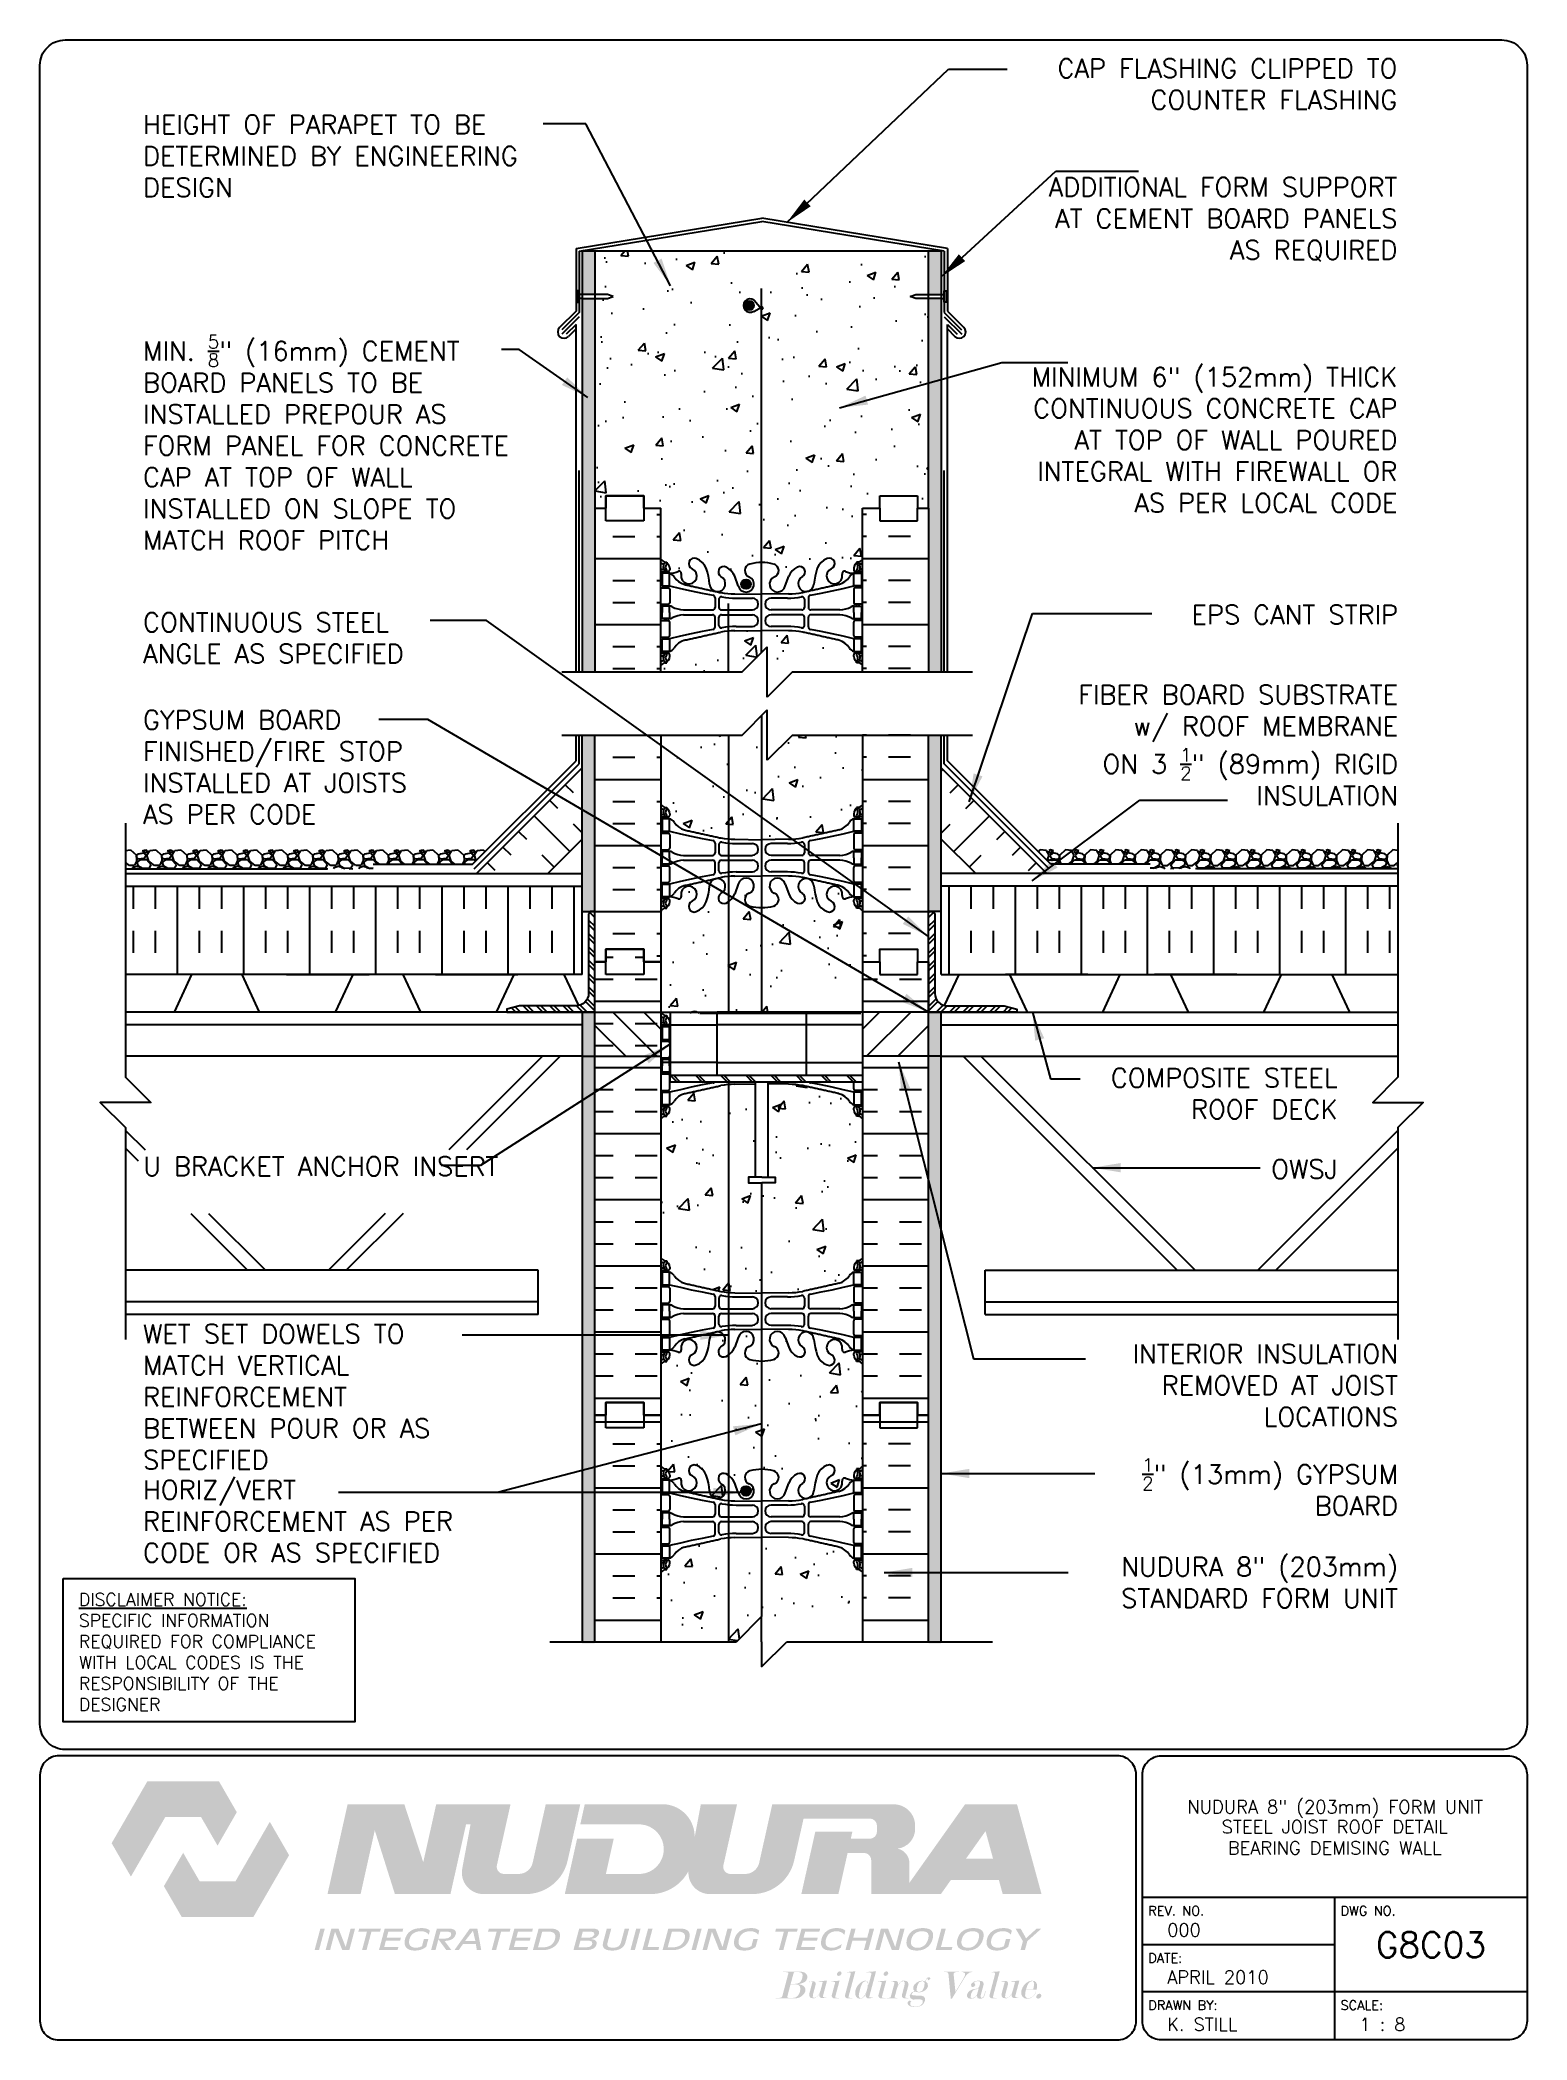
# Paper-space layout 'G8C03' of a CAD drawing. Header units: inches. Extents: x 0.42 to 7.8, y 0.49 to 10.41.
# The model-space entities are those that its viewports show. They can reach past a viewport. Long polylines and large blocks are cut down to what shows.
import ezdxf
from ezdxf.enums import TextEntityAlignment as Align

# ---------------------------------------------------------------- set-up
doc = ezdxf.new("R2010")
doc.units = ezdxf.units.IN
doc.header["$LTSCALE"] = 0.5
doc.header["$MEASUREMENT"] = 0
doc.linetypes.add('DASHED2', pattern=[0.375, 0.25, -0.125])
doc.linetypes.add('HIDDEN2', pattern=[0.1875, 0.125, -0.0625])
for name, color, linetype in [('HATCH', 12, 'Continuous'), ('Hidden2', 12, 'HIDDEN2'), ('line25', 2, 'Continuous'), ('LINE3', 3, 'Continuous'), ('LINE50', 5, 'Continuous'), ('LINE9', 9, 'Continuous'), ('LOGO', 7, 'Continuous'), ('TBK_LINE65', 3, 'Continuous'), ('TBK_TEXT', 4, 'Continuous'), ('TEXT', 4, 'Continuous'), ('Web_Edge', 9, 'Continuous')]:
    doc.layers.add(name, color=color, linetype=linetype)
doc.styles.add('DIM', font='romans.shx', dxfattribs={"width": 0.7})
doc.styles.add('ROMANS', font='romans.shx', dxfattribs={"height": 1.125})
doc.styles.get("Standard").update_dxf_attribs({"font": 'romans.shx', "height": 1.125})
doc.dimstyles.new('ext', dxfattribs={"dimscale": 12, "dimtxt": 0.09375, "dimasz": 0.09375, "dimexe": 0.09375, "dimexo": 0.0625, "dimgap": 0.0625, "dimtad": 0, "dimjust": 1, "dimdec": 1, "dimzin": 3, "dimdsep": 46, "dimlunit": 4, "dimtxsty": 'DIM', "dimcen": 0.09, "dimdle": 0.09375, "dimclrt": 4, "dimadec": 0, "dimazin": 0, "dimtfac": 1, "dimtdec": 1, "dimtmove": 2, "dimatfit": 3, "dimfxl": 1, "dimfrac": 2, "dimtolj": 1, "dimtzin": 0, "dimarcsym": 0})
doc.dimstyles.new('ext_12', dxfattribs={"dimscale": 12, "dimtxt": 0.09375, "dimasz": 0.09375, "dimexe": 0.09375, "dimexo": 0.0625, "dimgap": 0.0625, "dimtad": 1, "dimdec": 1, "dimzin": 3, "dimdsep": 46, "dimlunit": 4, "dimtxsty": 'DIM', "dimcen": 0.09, "dimdle": 0.09375, "dimclrt": 4, "dimadec": 0, "dimazin": 0, "dimtfac": 1, "dimtdec": 1, "dimtmove": 2, "dimatfit": 3, "dimfxl": 1, "dimfrac": 2, "dimtolj": 1, "dimtzin": 0, "dimarcsym": 0})

psp = doc.layouts.new('G8C03')

# ---------------------------------------------------------------- texts
at = {"layer": 'TBK_TEXT', "color": 7, "style": 'ROMANS'}
for s, p in [('REV. NO.', (5.9215, 1.107)), ('DWG NO.', (6.876, 1.107)), ('DATE:', (5.9215, 0.8726)), ('DRAWN BY:', (5.9215, 0.6382)), ('SCALE:', (6.876, 0.6382))]:
    psp.add_text(s, height=0.04688, dxfattribs=at).set_placement(p)
at = {"layer": 'TEXT', "insert": (0.6134, 2.7065), "char_height": 0.0625, "width": 1.41371, "attachment_point": 1, "style": 'ROMANS'}
psp.add_mtext('{\\Fromans.shx|c1;\\LDISCLAIMER NOTICE:\\l\\PSPECIFIC INFORMATION REQUIRED FOR COMPLIANCE WITH LOCAL CODES IS THE RESPONSIBILITY OF THE DESIGNER}', dxfattribs=at)

msp = doc.modelspace()

# ---------------------------------------------------------------- texts
at = {"layer": 'TEXT', "char_height": 0.75}
for s, insert, width, attachment_point in [('\\A1;CAP FLASHING CLIPPED TO COUNTER FLASHING ', (307.595, 304.52), 15.57124, 6), ('\\A1;HEIGHT OF PARAPET TO BE DETERMINED BY ENGINEERING DESIGN', (257.784, 301.666), 16.32923, 4), ('\\A1;ADDITIONAL FORM SUPPORT AT CEMENT BOARD PANELS AS REQUIRED ', (307.595, 299.149), 15.57124, 6), ('\\A1;MIN. {\\H0.7x;\\S5/8;\\H1.429x;"} (16mm) CEMENT BOARD PANELS TO BE INSTALLED PREPOUR AS FORM PANEL FOR CONCRETE CAP AT TOP OF WALL INSTALLED ON SLOPE TO MATCH ROOF PITCH', (257.784, 290.296), 16.32923, 4), ('\\A1;MINIMUM 6" (152mm) THICK CONTINUOUS CONCRETE CAP AT TOP OF WALL POURED INTEGRAL WITH FIREWALL OR AS PER LOCAL CODE ', (307.595, 290.394), 16.10288, 6)]:
    msp.add_mtext(s, dxfattribs=dict(at, insert=insert, width=width, attachment_point=attachment_point))
at = {"layer": 'TEXT', "char_height": 0.75, "style": 'ROMANS'}
for s, insert, width, attachment_point in [('CONTINUOUS STEEL ANGLE AS SPECIFIED', (257.782, 282.529), 12.4225, 4), ('\\A1;EPS CANT STRIP', (307.617, 283.832), 9.59335, 3), ('\\A1;FIBER BOARD SUBSTRATE\\Pw/ ROOF MEMBRANE \\PON 3 {\\H0.7x;\\S1/2;}" (89mm) RIGID \\PINSULATION', (307.617, 280.656), 26.1134, 3), ('\\A1;{\\C4;GYPSUM BOARD FINISHED/FIRE STOP INSTALLED AT JOISTS AS PER CODE}', (257.782, 279.654), 12.44051, 1), ('\\A1;COMPOSITE STEEL ROOF DECK', (305.218, 265.443), 10.90808, 3), ('U BRACKET ANCHOR INSERT', (257.786, 261.927), 13.68504, 1), ('\\A1;OWSJ', (305.218, 261.817), 9.59335, 3), ('\\A1;{\\C4;WET SET DOWELS TO MATCH VERTICAL REINFORCEMENT BETWEEN POUR OR AS SPECIFIED}', (257.782, 255.279), 12.44051, 1), ('\\A1;INTERIOR INSULATION REMOVED AT JOIST LOCATIONS', (307.617, 252.859), 12.22718, 6), ('\\A1;{\\H0.7x;\\S1/2;}" (13mm) GYPSUM \\PBOARD', (307.617, 249.96), 17.21743, 3), ('HORIZ/VERT REINFORCEMENT AS PER CODE OR AS SPECIFIED', (257.782, 249.087), 14.65126, 1), ('NUDURA 8" (203mm) STANDARD FORM UNIT', (307.617, 246.032), 17.21743, 3)]:
    msp.add_mtext(s, dxfattribs=dict(at, insert=insert, width=width, attachment_point=attachment_point))

# ---------------------------------------------------------------- blocks, each defined once
blk = doc.blocks.new('TITLEBLOCK-Tag')
at = {"style": 'ROMANS'}
for tag, height, p in [('TITLE_LINE_1', 0.0625, (0.927, -0.1328)), ('TITLE_LINE_2', 0.0625, (0.9294, -0.2258)), ('CENTRE-LINE-3', 0.0625, (0.927, -0.3246)), ('TITLE_LINE_4', 0.0625, (0.927, -0.4299)), ('TITLE_LINE_5', 0.0625, (0.927, -0.526)), ('DWG', 0.125, (1.4043, -0.9102))]:
    blk.add_attdef(tag, text='', height=height, dxfattribs=at).set_placement(p, align=Align.MIDDLE_CENTER)
for tag, p in [('LATEST_REVISION', (0.0954, -0.8366)), ('REVISION_DATE', (0.0954, -1.071)), ('DRAWN_BY', (0.0954, -1.3053)), ('SCALE', (1.0499, -1.3053))]:
    blk.add_attdef(tag, text='', height=0.0469, dxfattribs=at).set_placement(p, align=Align.MIDDLE_LEFT)

# ---------------------------------------------------------------- hatches: boundary and pattern name
at = {"layer": 'HATCH'}
h = msp.add_hatch(dxfattribs=at)
h.set_pattern_fill('AR-SAND', color=256, scale=0.25, style=0)
h.set_pattern_definition([(37.5, (275.44646, 276.70527), (-0.0157483, 0.481706), [0, -0.38, 0, -0.425, 0, -0.40625]), (7.5, (275.44646, 276.7053), (0.442444, 0.705537), [0, -0.205, 0, -0.3425, 0, -0.13125]), (327.5, (275.13896, 276.70527), (0.7785355, 0.001415), [0, -0.125, 0, -0.45, 0, -0.5875]), (317.5, (275.13896, 276.7053), (0.751532, 0.219419), [0, -0.0625, 0, -0.295, 0, -0.3375])])
h.paths.add_polyline_path([(275.727, 278.677), (275.227, 278.677), (275.227, 271.675), (275.727, 271.675)])
h.paths.add_polyline_path([(275.727, 287.677), (275.727, 296.007), (275.227, 296.007), (275.227, 281.18), (275.727, 281.18)])
h.paths.add_polyline_path([(275.727, 297.904), (275.227, 297.961), (275.227, 296.17), (275.727, 296.17)])
h.paths.add_polyline_path([(289.477, 296.007), (288.977, 296.007), (288.977, 287.677), (288.977, 281.18), (289.477, 281.18)])
h.paths.add_polyline_path([(289.477, 297.904), (288.977, 297.904), (288.977, 296.17), (289.477, 296.17)])
h.paths.add_polyline_path([(289.477, 278.677), (288.977, 278.677), (288.977, 271.675), (289.477, 271.675)])
h.paths.add_polyline_path([(289.477, 267.675), (288.977, 267.675), (288.977, 251.615), (288.977, 242.615), (289.477, 242.615)])
h = msp.add_hatch(dxfattribs=at)
h.set_pattern_fill('AR-CONC', color=256, scale=0.5)
h.set_pattern_definition([(50, (0, 0), (3.5863, -0.31376), [0.375, -4.125]), (355, (0, 0), (-0.693757, 3.76096), [0.3, -3.3]), (100.4514, (0.299, -0.026), (2.892544, 3.4472), [0.3187, -3.50571]), (46.1842, (0, 1), (5.336207, -0.827596), [0.5625, -6.1875]), (96.6356, (0.4447, 0.931), (4.67331, 4.87059), [0.47805, -5.25857]), (351.1842, (0, 1), (4.67331, 4.87059), [0.45, -4.95]), (21, (0.5, 0.75), (2.984535, -2.013094), [0.375, -4.125]), (326, (0.5, 0.75), (1.216577, 3.62575), [0.3, -3.3]), (71.4514, (0.7487, 0.5822), (4.201112, 1.612656), [0.3187, -3.50571]), (37.5, (0, 0), (0.0607993, 1.6644693), [0, -3.26, 0, -3.35, 0, -3.3125]), (7.5, (0, 0), (1.315348, 1.9720586), [0, -1.91, 0, -3.185, 0, -1.2625]), (327.5, (-1.115, 0), (2.669112, -0.1127744), [0, -1.25, 0, -3.9, 0, -5.175]), (317.5, (-1.615, 0), (2.915931, 0.500525), [0, -1.625, 0, -2.59, 0, -3.675])])
h.paths.add_polyline_path([(288.977, 296.007), (288.476, 296.007), (288.252, 296.088), (288.477, 296.17), (288.977, 296.17), (288.977, 297.904), (275.727, 297.904), (275.727, 296.17), (276.227, 296.17), (276.452, 296.088), (276.228, 296.007), (275.727, 296.007), (275.727, 287.677), (276.164, 287.677), (276.164, 288.177), (277.664, 288.177), (277.664, 287.677), (278.352, 287.677), (278.352, 285.643, 0.088416), (278.498, 285.545), (278.588, 285.545), (278.588, 285.504, -0.249069), (278.698, 285.297), (278.698, 285.229, -0.414214), (278.635, 285.167), (278.588, 285.167), (278.588, 285.097), (278.693, 285.097, 0.085348), (279.022, 285.172, -0.669601), (279.155, 285.052, 2.087231), (279.589, 285.277, -1), (279.752, 285.685, -0.21345), (280.144, 285.296, -0.069923), (280.281, 284.652, 1.629604), (280.752, 284.953, -1.059167), (280.959, 285.335, -0.16372), (281.28, 284.981), (281.423, 284.594, 1.612474), (281.855, 284.954, -0.734872), (281.878, 285.465, -0.068475), (282.352, 285.527, -0.068475), (282.826, 285.465, -0.734872), (282.849, 284.954, 1.612474), (283.281, 284.594), (283.423, 284.981, -0.16372), (283.745, 285.335, -1.059167), (283.951, 284.953, 1.629604), (284.423, 284.652, -0.069923), (284.559, 285.296, -0.21345), (284.952, 285.685, -1), (285.115, 285.277, 2.087231), (285.549, 285.052, -0.669601), (285.681, 285.172, 0.085348), (286.011, 285.097), (286.116, 285.097), (286.116, 285.167), (286.068, 285.167, -0.414214), (286.006, 285.229), (286.006, 285.297, -0.249069), (286.116, 285.504), (286.116, 285.545), (286.206, 285.545, 0.088416), (286.352, 285.643), (286.352, 287.677), (287.039, 287.677), (287.039, 288.177), (288.539, 288.177), (288.539, 287.677), (288.977, 287.677)])
h.paths.add_polyline_path([(282.048, 295.943), (282.311, 295.64), (282.345, 295.657, -2.114532), (282.345, 295.6), (282.311, 295.64), (282.029, 295.496, -1.846412)], flags=16)
edge = h.paths.add_edge_path()
edge.add_line((282.571, 282.18), (282.571, 280.18))
edge.add_line((282.571, 280.18), (283.571, 281.18))
edge.add_line((283.571, 281.18), (286.352, 281.18))
edge.add_line((286.352, 281.18), (286.352, 281.45))
edge.add_arc((286.006, 281.089), 0.5, 46.21089, 66.42182)
edge.add_line((286.206, 281.548), (286.116, 281.548))
edge.add_line((286.116, 281.548), (286.116, 281.589))
edge.add_arc((286.256, 281.797), 0.25, 180, 235.9442, ccw=False)
edge.add_line((286.006, 281.797), (286.006, 281.864))
edge.add_arc((286.068, 281.864), 0.0625, 90, 180, ccw=False)
edge.add_line((286.068, 281.927), (286.116, 281.927))
edge.add_line((286.116, 281.927), (286.116, 281.997))
edge.add_line((286.116, 281.997), (286.011, 281.997))
edge.add_arc((286.133, 282.339), 0.364, 214.97751, 250.33874, ccw=False)
edge.add_arc((285.21, 281.728), 0.743, 32.79192, 73.81071)
edge.add_spline(control_points=[(285.418, 282.442), (283.98, 282.762)], knot_values=[0, 0, 1, 1], degree=1, periodic=0)
edge.add_arc((283.424, 279.831), 2.984, 79.25462, 90.09947)
edge.add_line((283.419, 282.815), (282.352, 282.83))
edge.add_line((282.352, 282.83), (281.285, 282.815))
edge.add_arc((281.28, 279.831), 2.984, 89.90053, 100.74538)
edge.add_spline(control_points=[(280.724, 282.762), (279.286, 282.442)], knot_values=[0, 0, 1, 1], degree=1, periodic=0)
edge.add_arc((279.494, 281.728), 0.743, 106.18929, 147.20808)
edge.add_arc((278.571, 282.339), 0.364, 289.66126, 325.02249, ccw=False)
edge.add_line((278.693, 281.997), (278.588, 281.997))
edge.add_line((278.588, 281.997), (278.588, 281.927))
edge.add_line((278.588, 281.927), (278.635, 281.927))
edge.add_arc((278.635, 281.864), 0.0625, 0, 90, ccw=False)
edge.add_line((278.698, 281.864), (278.698, 281.797))
edge.add_arc((278.448, 281.797), 0.25, 304.0558, 360, ccw=False)
edge.add_line((278.588, 281.589), (278.588, 281.548))
edge.add_line((278.588, 281.548), (278.498, 281.548))
edge.add_arc((278.698, 281.089), 0.5, 113.57818, 133.78911)
edge.add_line((278.352, 281.45), (278.352, 281.18))
edge.add_line((278.352, 281.18), (281.571, 281.18))
edge.add_line((281.571, 281.18), (282.571, 282.18))
edge = h.paths.add_edge_path()
edge.add_line((286.352, 278.677), (283.571, 278.677))
edge.add_line((283.571, 278.677), (282.571, 277.677))
edge.add_line((282.571, 277.677), (282.571, 279.677))
edge.add_line((282.571, 279.677), (281.571, 278.677))
edge.add_line((281.571, 278.677), (278.352, 278.677))
edge.add_line((278.352, 278.677), (278.352, 275.901))
edge.add_arc((278.698, 276.262), 0.5, 226.21089, 246.42182)
edge.add_line((278.498, 275.804), (278.588, 275.804))
edge.add_line((278.588, 275.804), (278.588, 275.762))
edge.add_arc((278.448, 275.555), 0.25, 0, 55.9442, ccw=False)
edge.add_line((278.698, 275.555), (278.698, 275.488))
edge.add_arc((278.635, 275.488), 0.0625, -90, 0, ccw=False)
edge.add_line((278.635, 275.425), (278.588, 275.425))
edge.add_line((278.588, 275.425), (278.588, 275.355))
edge.add_line((278.588, 275.355), (278.693, 275.355))
edge.add_arc((278.571, 275.013), 0.364, 34.97751, 70.33874, ccw=False)
edge.add_arc((279.494, 275.624), 0.743, 212.79192, 253.81071)
edge.add_spline(control_points=[(279.286, 274.91), (280.724, 274.589)], knot_values=[0, 0, 1, 1], degree=1, periodic=0)
edge.add_arc((281.28, 277.521), 2.984, 259.25462, 270.09947)
edge.add_line((281.285, 274.537), (282.352, 274.521))
edge.add_line((282.352, 274.521), (283.419, 274.537))
edge.add_arc((283.424, 277.521), 2.984, 269.90053, 280.74538)
edge.add_spline(control_points=[(283.98, 274.589), (285.418, 274.91)], knot_values=[0, 0, 1, 1], degree=1, periodic=0)
edge.add_arc((285.21, 275.624), 0.743, 286.18929, 327.20808)
edge.add_arc((286.133, 275.013), 0.364, 109.66126, 145.02249, ccw=False)
edge.add_line((286.011, 275.355), (286.116, 275.355))
edge.add_line((286.116, 275.355), (286.116, 275.425))
edge.add_line((286.116, 275.425), (286.068, 275.425))
edge.add_arc((286.068, 275.488), 0.0625, 180, 270, ccw=False)
edge.add_line((286.006, 275.488), (286.006, 275.555))
edge.add_arc((286.256, 275.555), 0.25, 124.0558, 180, ccw=False)
edge.add_line((286.116, 275.762), (286.116, 275.804))
edge.add_line((286.116, 275.804), (286.206, 275.804))
edge.add_arc((286.006, 276.262), 0.5, 293.57818, 313.78911)
edge.add_line((286.352, 275.901), (286.352, 278.677))
h.paths.add_polyline_path([(286.352, 271.709, 0.088416), (286.206, 271.806), (286.116, 271.806), (286.116, 271.848, -0.249069), (286.006, 272.055), (286.006, 272.123, -0.414214), (286.068, 272.185), (286.116, 272.185), (286.116, 272.255), (286.011, 272.255, 0.085348), (285.681, 272.18, -0.669601), (285.549, 272.3, 2.087231), (285.115, 272.075, -1), (284.952, 271.667, -0.21345), (284.559, 272.056, -0.068226), (284.424, 272.684, 1.753171), (283.973, 272.387, -0.940793), (283.769, 272.004, -0.173075), (283.423, 272.37), (283.281, 272.757, 1.612474), (282.849, 272.398, -0.734872), (282.826, 271.887, -0.068475), (282.352, 271.825, -0.068475), (281.878, 271.887, -0.734872), (281.855, 272.398, 1.612474), (281.423, 272.757), (281.28, 272.37, -0.173075), (280.935, 272.004, -0.940793), (280.731, 272.387, 1.753171), (280.28, 272.684, -0.068226), (280.144, 272.056, -0.21345), (279.752, 271.667, -1), (279.589, 272.075, 2.087231), (279.155, 272.3, -0.669601), (279.022, 272.18, 0.085348), (278.693, 272.255), (278.588, 272.255), (278.588, 272.185), (278.635, 272.185, -0.414214), (278.698, 272.123), (278.698, 272.055, -0.249069), (278.588, 271.848), (278.588, 271.806), (278.498, 271.806, 0.088416), (278.352, 271.709), (278.352, 269.675), (278.352, 267.675), (279.571, 267.675, -0.215614), (279.752, 267.683, -0.008037), (279.772, 267.675), (280.577, 267.675), (286.352, 267.675)])
edge = h.paths.add_edge_path()
edge.add_line((282.102, 264.824), (281.285, 264.812))
edge.add_arc((281.28, 261.828), 2.984, 89.90053, 100.74538)
edge.add_spline(control_points=[(280.724, 264.76), (279.286, 264.439)], knot_values=[0, 0, 1, 1], degree=1, periodic=0)
edge.add_arc((279.494, 263.725), 0.743, 106.18929, 147.20808)
edge.add_arc((278.571, 264.337), 0.364, 289.66126, 325.02249, ccw=False)
edge.add_line((278.693, 263.994), (278.588, 263.994))
edge.add_line((278.588, 263.994), (278.588, 263.924))
edge.add_line((278.588, 263.924), (278.635, 263.924))
edge.add_arc((278.635, 263.861), 0.0625, 0, 90, ccw=False)
edge.add_line((278.698, 263.861), (278.698, 263.794))
edge.add_arc((278.448, 263.794), 0.25, 304.0558, 360, ccw=False)
edge.add_line((278.588, 263.587), (278.588, 263.545))
edge.add_line((278.588, 263.545), (278.498, 263.545))
edge.add_arc((278.698, 263.087), 0.5, 113.57818, 133.78911)
edge.add_line((278.352, 263.448), (278.352, 257.901))
edge.add_arc((278.698, 258.262), 0.5, 226.21089, 246.42182)
edge.add_line((278.498, 257.804), (278.588, 257.804))
edge.add_line((278.588, 257.804), (278.588, 257.762))
edge.add_arc((278.448, 257.555), 0.25, 0, 55.9442, ccw=False)
edge.add_line((278.698, 257.555), (278.698, 257.488))
edge.add_arc((278.635, 257.488), 0.0625, -90, 0, ccw=False)
edge.add_line((278.635, 257.425), (278.588, 257.425))
edge.add_line((278.588, 257.425), (278.588, 257.355))
edge.add_line((278.588, 257.355), (278.693, 257.355))
edge.add_arc((278.571, 257.013), 0.364, 34.97751, 70.33874, ccw=False)
edge.add_arc((279.494, 257.624), 0.743, 212.79192, 253.81071)
edge.add_spline(control_points=[(279.286, 256.91), (280.724, 256.589)], knot_values=[0, 0, 1, 1], degree=1, periodic=0)
edge.add_arc((281.28, 259.521), 2.984, 259.25462, 270.09947)
edge.add_line((281.285, 256.537), (282.352, 256.521))
edge.add_line((282.352, 256.521), (283.419, 256.537))
edge.add_arc((283.424, 259.521), 2.984, 269.90053, 280.74538)
edge.add_spline(control_points=[(283.98, 256.589), (285.418, 256.91)], knot_values=[0, 0, 1, 1], degree=1, periodic=0)
edge.add_arc((285.21, 257.624), 0.743, 286.18929, 327.20808)
edge.add_arc((286.133, 257.013), 0.364, 109.66126, 145.02249, ccw=False)
edge.add_line((286.011, 257.355), (286.116, 257.355))
edge.add_line((286.116, 257.355), (286.116, 257.425))
edge.add_line((286.116, 257.425), (286.068, 257.425))
edge.add_arc((286.068, 257.488), 0.0625, 180, 270, ccw=False)
edge.add_line((286.006, 257.488), (286.006, 257.555))
edge.add_arc((286.256, 257.555), 0.25, 124.0558, 180, ccw=False)
edge.add_line((286.116, 257.762), (286.116, 257.804))
edge.add_line((286.116, 257.804), (286.206, 257.804))
edge.add_arc((286.006, 258.262), 0.5, 293.57818, 313.78911)
edge.add_line((286.352, 257.901), (286.352, 263.448))
edge.add_arc((286.006, 263.087), 0.5, 46.21089, 66.42182)
edge.add_line((286.206, 263.545), (286.116, 263.545))
edge.add_line((286.116, 263.545), (286.116, 263.587))
edge.add_arc((286.256, 263.794), 0.25, 180, 235.9442, ccw=False)
edge.add_line((286.006, 263.794), (286.006, 263.861))
edge.add_arc((286.068, 263.861), 0.0625, 90, 180, ccw=False)
edge.add_line((286.068, 263.924), (286.116, 263.924))
edge.add_line((286.116, 263.924), (286.116, 263.994))
edge.add_line((286.116, 263.994), (286.011, 263.994))
edge.add_arc((286.133, 264.337), 0.364, 214.97751, 250.33874, ccw=False)
edge.add_arc((285.21, 263.725), 0.743, 32.79192, 73.81071)
edge.add_spline(control_points=[(285.418, 264.439), (283.98, 264.76)], knot_values=[0, 0, 1, 1], degree=1, periodic=0)
edge.add_arc((283.424, 261.828), 2.984, 79.25462, 90.09947)
edge.add_line((283.419, 264.812), (282.602, 264.824))
edge.add_line((282.602, 264.824), (282.602, 261.123))
edge.add_line((282.602, 261.123), (282.881, 261.123))
edge.add_line((282.881, 261.123), (282.881, 260.896))
edge.add_line((282.881, 260.896), (282.621, 260.896))
edge.add_line((282.621, 260.896), (282.352, 260.896))
edge.add_line((282.352, 260.896), (281.823, 260.896))
edge.add_line((281.823, 260.896), (281.823, 261.123))
edge.add_line((281.823, 261.123), (282.102, 261.123))
edge.add_line((282.102, 261.123), (282.102, 264.824))
h.paths.add_polyline_path([(286.352, 253.709, 0.088416), (286.206, 253.806), (286.116, 253.806), (286.116, 253.848, -0.249069), (286.006, 254.055), (286.006, 254.123, -0.414214), (286.068, 254.185), (286.116, 254.185), (286.116, 254.255), (286.011, 254.255, 0.087457), (285.674, 254.176, -0.638777), (285.549, 254.3, 2.087231), (285.115, 254.075, -1), (284.952, 253.667, -0.21345), (284.559, 254.056, -0.068226), (284.424, 254.684, 1.753171), (283.973, 254.387, -0.940793), (283.769, 254.004, -0.173075), (283.423, 254.37), (283.281, 254.757, 1.612474), (282.849, 254.398, -0.734872), (282.826, 253.887, -0.068475), (282.352, 253.825, -0.068475), (281.878, 253.887, -0.734872), (281.855, 254.398, 1.612474), (281.423, 254.757), (281.28, 254.37, -0.173075), (280.935, 254.004, -0.940793), (280.731, 254.387, 1.753171), (280.28, 254.684, -0.068226), (280.144, 254.056, -0.21345), (279.752, 253.667, -1), (279.589, 254.075, 2.087231), (279.155, 254.3, -0.638777), (279.03, 254.176, 0.087457), (278.693, 254.255), (278.588, 254.255), (278.588, 254.185), (278.635, 254.185, -0.414214), (278.698, 254.123), (278.698, 254.055, -0.249069), (278.588, 253.848), (278.588, 253.806), (278.498, 253.806, 0.088416), (278.352, 253.709), (278.352, 251.675), (278.352, 249.64, 0.088416), (278.498, 249.543), (278.588, 249.543), (278.588, 249.501, -0.249069), (278.698, 249.294), (278.698, 249.226, -0.414214), (278.635, 249.164), (278.588, 249.164), (278.588, 249.094), (278.693, 249.094, 0.087457), (279.03, 249.173, -0.638777), (279.155, 249.049, 2.087231), (279.589, 249.274, -1), (279.752, 249.683, -0.21345), (280.144, 249.293, -0.068226), (280.28, 248.666, 1.753171), (280.731, 248.962, -0.940793), (280.935, 249.345, -0.173075), (281.28, 248.979), (281.423, 248.592, 1.612474), (281.855, 248.951, -0.734872), (281.878, 249.462, -0.068475), (282.352, 249.525, -0.068475), (282.826, 249.462, -0.734872), (282.849, 248.951, 1.612474), (283.281, 248.592), (283.423, 248.979, -0.173075), (283.769, 249.345, -0.940793), (283.973, 248.962, 1.753171), (284.424, 248.666, -0.068226), (284.559, 249.293, -0.21345), (284.952, 249.683, -1), (285.115, 249.274, 2.087231), (285.549, 249.049, -0.638777), (285.674, 249.173, 0.087457), (286.011, 249.094), (286.116, 249.094), (286.116, 249.164), (286.068, 249.164, -0.414214), (286.006, 249.226), (286.006, 249.294, -0.249069), (286.116, 249.501), (286.116, 249.543), (286.206, 249.543, 0.088416), (286.352, 249.64), (286.352, 251.675)])
edge = h.paths.add_edge_path()
edge.add_arc((286.006, 245.087), 0.5, 46.21089, 66.42182)
edge.add_line((286.206, 245.545), (286.116, 245.545))
edge.add_line((286.116, 245.545), (286.116, 245.587))
edge.add_arc((286.256, 245.794), 0.25, 180, 235.9442, ccw=False)
edge.add_line((286.006, 245.794), (286.006, 245.861))
edge.add_arc((286.068, 245.861), 0.0625, 90, 180, ccw=False)
edge.add_line((286.068, 245.924), (286.116, 245.924))
edge.add_line((286.116, 245.924), (286.116, 245.994))
edge.add_line((286.116, 245.994), (286.011, 245.994))
edge.add_arc((286.133, 246.337), 0.364, 214.97751, 250.33874, ccw=False)
edge.add_arc((285.21, 245.725), 0.743, 32.79192, 73.81071)
edge.add_spline(control_points=[(285.418, 246.439), (283.98, 246.76)], knot_values=[0, 0, 1, 1], degree=1, periodic=0)
edge.add_arc((283.424, 243.828), 2.984, 79.25462, 90.09947)
edge.add_line((283.419, 246.812), (282.352, 246.828))
edge.add_line((282.352, 246.828), (281.285, 246.812))
edge.add_arc((281.28, 243.828), 2.984, 89.90053, 100.74538)
edge.add_spline(control_points=[(280.724, 246.76), (279.286, 246.439)], knot_values=[0, 0, 1, 1], degree=1, periodic=0)
edge.add_arc((279.494, 245.725), 0.743, 106.18929, 147.20808)
edge.add_arc((278.571, 246.337), 0.364, 289.66126, 325.02249, ccw=False)
edge.add_line((278.693, 245.994), (278.588, 245.994))
edge.add_line((278.588, 245.994), (278.588, 245.924))
edge.add_line((278.588, 245.924), (278.635, 245.924))
edge.add_arc((278.635, 245.861), 0.0625, 0, 90, ccw=False)
edge.add_line((278.698, 245.861), (278.698, 245.794))
edge.add_arc((278.448, 245.794), 0.25, 304.0558, 360, ccw=False)
edge.add_line((278.588, 245.587), (278.588, 245.545))
edge.add_line((278.588, 245.545), (278.498, 245.545))
edge.add_arc((278.698, 245.087), 0.5, 113.57818, 133.78911)
edge.add_line((278.352, 245.448), (278.352, 242.677))
edge.add_line((278.352, 242.677), (281.346, 242.677))
edge.add_line((281.346, 242.677), (282.346, 243.677))
edge.add_line((282.346, 243.677), (282.346, 242.677))
edge.add_line((282.346, 242.677), (282.346, 241.677))
edge.add_line((282.346, 241.677), (283.346, 242.677))
edge.add_line((283.346, 242.677), (286.352, 242.677))
edge.add_line((286.352, 242.677), (286.352, 245.448))
h = msp.add_hatch(dxfattribs=at)
h.set_pattern_fill('INSUL', color=256, scale=7, style=0)
h.set_pattern_definition([(0, (-2647.8097, 684.6866), (0, -2.625), []), (0, (-2647.8097, 683.8116), (0, -2.625), [0.875, -0.875]), (0, (-2647.8097, 682.9366), (0, -2.625), [0.875, -0.875])])
h.paths.add_polyline_path([(275.727, 281.177), (278.352, 281.177), (278.352, 287.677), (277.664, 287.677), (277.664, 287.177), (276.164, 287.177), (276.164, 287.677), (275.727, 287.677)])
h = msp.add_hatch(dxfattribs=at)
h.set_pattern_fill('INSUL', color=256, scale=7, style=0)
h.set_pattern_definition([(180, (3212.5135, 684.6866), (0, -2.625), []), (180, (3212.5135, 683.8116), (0, -2.625), [0.875, -0.875]), (180, (3212.5135, 682.9366), (0, -2.625), [0.875, -0.875])])
h.paths.add_polyline_path([(286.352, 281.177), (288.977, 281.177), (288.977, 287.677), (288.539, 287.677), (288.539, 287.177), (287.039, 287.177), (287.039, 287.677), (286.352, 287.677)])
h = msp.add_hatch(dxfattribs=at)
h.set_pattern_fill('INSUL', color=256, scale=7, style=0)
h.set_pattern_definition([(0, (-2647.8097, -127.335), (0, 2.625), []), (0, (-2647.8097, -126.46), (0, 2.625), [0.875, -0.875]), (0, (-2647.8097, -125.585), (0, 2.625), [0.875, -0.875])])
h.paths.add_polyline_path([(278.352, 278.675), (275.727, 278.675), (275.727, 269.675), (276.164, 269.675), (276.164, 270.175), (277.664, 270.175), (277.664, 269.675), (278.352, 269.675)])
h = msp.add_hatch(dxfattribs=at)
h.set_pattern_fill('INSUL', color=256, scale=7, style=0)
h.set_pattern_definition([(180, (3212.5135, -127.335), (0, 2.625), []), (180, (3212.5135, -126.46), (0, 2.625), [0.875, -0.875]), (180, (3212.5135, -125.585), (0, 2.625), [0.875, -0.875])])
h.paths.add_polyline_path([(288.977, 278.675), (286.352, 278.675), (286.352, 269.675), (287.039, 269.675), (287.039, 270.175), (288.539, 270.175), (288.539, 269.675), (288.977, 269.675)])
h = msp.add_hatch(dxfattribs=at)
h.set_pattern_fill('INSUL', color=256, scale=7, angle=45, style=0)
h.set_pattern_definition([(135, (382.53, 114.2734), (1.856155, 1.856155), []), (135, (383.1488, 114.8922), (1.856155, 1.856155), [0.875, -0.875]), (135, (383.7675, 115.511), (1.856155, 1.856155), [0.875, -0.875])])
h.paths.add_polyline_path([(273.979, 273.3), (271.15, 273.3), (275.227, 277.376), (275.227, 274.548)])
h = msp.add_hatch(dxfattribs=at)
h.set_pattern_fill('INSUL', color=256, scale=7, angle=45, style=0)
h.set_pattern_definition([(45, (182.1738, 114.2734), (-1.856155, 1.856155), []), (45, (181.555, 114.8922), (-1.856155, 1.856155), [0.875, -0.875]), (45, (180.9363, 115.511), (-1.856155, 1.856155), [0.875, -0.875])])
h.paths.add_polyline_path([(290.725, 273.3), (293.554, 273.3), (289.477, 277.376), (289.477, 274.548)])
h = msp.add_hatch(dxfattribs=at)
h.set_pattern_fill('INSUL', color=256, scale=7, angle=90, style=0)
h.set_pattern_definition([(90, (382.53, 114.2734), (2.625, 2e-16), []), (90, (383.405, 114.2734), (2.625, 2e-16), [0.875, -0.875]), (90, (384.28, 114.2734), (2.625, 2e-16), [0.875, -0.875])])
h.paths.add_polyline_path([(275.227, 272.675), (275.227, 269.175), (257.087, 269.175), (257.087, 272.675)])
h = msp.add_hatch(dxfattribs=at)
h.set_pattern_fill('INSUL', color=256, scale=7, angle=90, style=0)
h.set_pattern_definition([(90, (182.1738, 114.2734), (-2.625, 2e-16), []), (90, (181.2988, 114.2734), (-2.625, 2e-16), [0.875, -0.875]), (90, (180.4238, 114.2734), (-2.625, 2e-16), [0.875, -0.875])])
h.paths.add_polyline_path([(289.477, 272.675), (289.477, 269.175), (307.617, 269.175), (307.617, 272.675)])
h = msp.add_hatch(dxfattribs=at)
h.set_pattern_fill('ANSI32', color=256, style=0)
h.set_pattern_definition([(135, (394.74558, 12.58652), (0.26516504, 0.26516504), []), (135, (394.5688, 12.58652), (0.26516504, 0.26516504), [])])
h.paths.add_polyline_path([(274.977, 267.925), (272.727, 267.925), (272.227, 267.8), (272.227, 267.675), (275.727, 267.675), (275.727, 271.675), (275.602, 271.675, 0.414214), (275.477, 271.55), (275.477, 268.425, -0.414214)])
h = msp.add_hatch(dxfattribs=at)
h.set_pattern_fill('ANSI32', color=256, style=0)
h.set_pattern_definition([(45, (169.95827, 12.58652), (-0.26516504, 0.26516504), []), (45, (170.13504, 12.58652), (-0.26516504, 0.26516504), [])])
h.paths.add_polyline_path([(289.227, 268.425), (289.227, 271.55, 0.414214), (289.102, 271.675), (288.977, 271.675), (288.977, 267.675), (292.477, 267.675), (292.477, 267.8), (291.977, 267.925), (289.727, 267.925, -0.414214)])
h = msp.add_hatch(dxfattribs=at)
h.set_pattern_fill('INSUL', color=256, scale=7, style=0)
h.set_pattern_definition([(0, (287.8207, 257.6042), (0, 2.625), []), (0, (287.8207, 258.4792), (0, 2.625), [0.875, -0.875]), (0, (287.8207, 259.3542), (0, 2.625), [0.875, -0.875])])
h.paths.add_polyline_path([(288.977, 265.925), (286.352, 265.925), (286.352, 251.675), (287.039, 251.675), (287.039, 252.175), (288.539, 252.175), (288.539, 251.675), (288.977, 251.675)])
h.paths.add_polyline_path([(288.977, 269.675), (288.539, 269.675), (288.539, 269.175), (287.039, 269.175), (287.039, 269.675), (286.352, 269.675), (286.352, 267.675), (288.977, 267.675)])
h.paths.add_polyline_path([(275.727, 251.675), (276.164, 251.675), (276.164, 252.175), (277.664, 252.175), (277.664, 251.675), (278.352, 251.675), (278.352, 269.675), (277.664, 269.675), (277.664, 270.175), (276.164, 270.175), (276.164, 269.675), (275.727, 269.675)])
h = msp.add_hatch(dxfattribs=at)
h.set_pattern_fill('AR-SAND', color=256, scale=0.25, style=0)
h.set_pattern_definition([(142.5, (450.71843, 3.2245), (0.01574834, 0.48170594), [0, -0.38, 0, -0.425, 0, -0.40625]), (172.5, (450.7184, 3.2245), (-0.4424442, 0.7055365), [0, -0.205, 0, -0.3425, 0, -0.13125]), (212.5, (451.02593, 3.2245), (-0.77853547, 0.00141476), [0, -0.125, 0, -0.45, 0, -0.5875]), (222.5, (451.0259, 3.2245), (-0.7515317, 0.2194189), [0, -0.0625, 0, -0.295, 0, -0.3375])])
h.paths.add_polyline_path([(275.213, 267.675), (275.713, 267.675), (275.713, 251.615), (275.713, 242.615), (275.213, 242.615)])
h = msp.add_hatch(dxfattribs=at)
h.set_pattern_fill('ANSI31', color=256, scale=7, style=0)
h.set_pattern_definition([(135, (355.4592, 72.33255), (0.6187184, 0.6187184), [])])
h.paths.add_polyline_path([(275.727, 267.175), (278.352, 267.175), (278.352, 265.925), (275.727, 265.925)])
h.paths.add_polyline_path([(275.727, 267.675), (278.227, 267.675), (278.352, 267.675), (278.352, 267.175), (275.727, 267.175)])
h = msp.add_hatch(dxfattribs=at)
h.set_pattern_fill('ANSI31', color=256, scale=7, style=0)
h.set_pattern_definition([(45, (209.2446, 72.33255), (-0.6187184, 0.6187184), [])])
h.paths.add_polyline_path([(288.977, 267.175), (286.352, 267.175), (286.352, 265.925), (288.977, 265.925)])
h.paths.add_polyline_path([(288.977, 267.675), (286.477, 267.675), (286.352, 267.675), (286.352, 267.175), (288.977, 267.175)])
h = msp.add_hatch(dxfattribs=at)
h.set_pattern_fill('INSUL', color=256, scale=7, style=0)
h.set_pattern_definition([(0, (-2647.8097, -163.335), (0, 2.625), []), (0, (-2647.8097, -162.46), (0, 2.625), [0.875, -0.875]), (0, (-2647.8097, -161.585), (0, 2.625), [0.875, -0.875])])
h.paths.add_polyline_path([(275.727, 242.677), (278.352, 242.677), (278.352, 251.675), (277.664, 251.675), (277.664, 252.175), (276.164, 252.175), (276.164, 251.675), (275.727, 251.675)])
h = msp.add_hatch(dxfattribs=at)
h.set_pattern_fill('INSUL', color=256, scale=7, style=0)
h.set_pattern_definition([(180, (3212.5135, -163.335), (0, 2.625), []), (180, (3212.5135, -162.46), (0, 2.625), [0.875, -0.875]), (180, (3212.5135, -161.585), (0, 2.625), [0.875, -0.875])])
h.paths.add_polyline_path([(286.352, 242.677), (288.977, 242.677), (288.977, 251.675), (288.539, 251.675), (288.539, 252.175), (287.039, 252.175), (287.039, 251.675), (286.352, 251.675)])
at = {"layer": 'LINE3'}
msp.add_hatch(color=256, dxfattribs=at).paths.add_polyline_path([(282.042, 295.727, 1), (281.667, 295.727, 1)])
h = msp.add_hatch(color=256, dxfattribs=at)
h.paths.add_polyline_path([(281.912, 284.701, 0.831395), (281.544, 284.701)])
h.paths.add_polyline_path([(281.916, 284.667, 0.045935), (281.912, 284.701), (281.544, 284.701, 0.045935), (281.541, 284.667, 1)])
h = msp.add_hatch(color=256, dxfattribs=at)
h.paths.add_polyline_path([(281.912, 248.699, 0.831395), (281.544, 248.699)])
h.paths.add_polyline_path([(281.916, 248.665, 0.045935), (281.912, 248.699), (281.544, 248.699, 0.045935), (281.541, 248.665, 1)])

# ---------------------------------------------------------------- linework, layer by layer
at = {"color": 192}
for p, q in [((259.015, 267.675), (257.087, 267.675)), ((265.414, 267.675), (262.414, 267.675)), ((299.29, 267.675), (302.29, 267.675)), ((305.689, 267.675), (307.617, 267.675))]:
    msp.add_line(p, q, dxfattribs=at)
at = {"layer": 'HATCH', "color": 6}
for p, q in [((274.977, 297.989), (282.352, 299.194)), ((289.727, 297.989), (282.352, 299.194)), ((274.977, 297.989), (274.977, 295.507)), ((289.727, 297.989), (289.727, 295.507)), ((274.977, 295.507), (274.325, 294.855)), ((289.727, 295.507), (290.379, 294.855)), ((274.977, 294.977), (274.59, 294.59)), ((274.977, 294.8), (274.679, 294.502)), ((289.727, 294.977), (290.114, 294.59)), ((289.727, 294.8), (290.025, 294.502))]:
    msp.add_line(p, q, dxfattribs=at)
at = {"layer": 'HATCH'}
for p, q in [((275.102, 297.883), (282.352, 299.067)), ((289.602, 297.883), (282.352, 299.067)), ((275.102, 297.883), (275.102, 295.455)), ((275.227, 297.904), (275.227, 297.904)), ((289.477, 297.904), (289.477, 297.904)), ((289.602, 297.883), (289.602, 295.455)), ((275.227, 296.17), (275.102, 296.17)), ((275.102, 295.455), (274.414, 294.767)), ((275.227, 296.007), (275.102, 296.007)), ((289.602, 295.455), (290.29, 294.767)), ((275.102, 295.279), (274.411, 294.588)), ((274.977, 281.18), (274.977, 294.977)), ((289.602, 295.279), (290.293, 294.588)), ((289.727, 281.18), (289.727, 294.977)), ((274.977, 277.657), (274.977, 278.677)), ((289.727, 277.657), (289.727, 278.677)), ((270.87, 273.55), (274.977, 277.657)), ((293.834, 273.55), (289.727, 277.657)), ((257.087, 274.096), (257.29, 274.113)), ((257.29, 274.113), (257.52, 273.903)), ((257.528, 273.892), (257.608, 273.962)), ((257.609, 273.964), (257.809, 273.994)), ((257.76, 274.074), (257.88, 274.114)), ((257.91, 273.984), (257.76, 274.074)), ((257.81, 273.993), (257.91, 273.893)), ((257.88, 274.113), (257.95, 274.083)), ((257.95, 274.083), (257.91, 273.983)), ((257.938, 273.914), (258.048, 274.094)), ((258.05, 274.093), (258.29, 274.113)), ((258.29, 274.113), (258.52, 273.903)), ((258.528, 273.892), (258.608, 273.962)), ((258.609, 273.964), (258.809, 273.994)), ((258.76, 274.074), (258.88, 274.114)), ((258.91, 273.984), (258.76, 274.074)), ((258.81, 273.993), (258.91, 273.893)), ((258.88, 274.113), (258.95, 274.083)), ((258.95, 274.083), (258.91, 273.983)), ((258.938, 273.914), (259.048, 274.094)), ((259.05, 274.093), (259.29, 274.113)), ((259.29, 274.113), (259.52, 273.903)), ((259.528, 273.892), (259.608, 273.962)), ((259.609, 273.964), (259.809, 273.994)), ((259.76, 274.074), (259.88, 274.114)), ((259.91, 273.984), (259.76, 274.074)), ((259.81, 273.993), (259.91, 273.893)), ((259.88, 274.113), (259.95, 274.083)), ((259.95, 274.083), (259.91, 273.983)), ((259.938, 273.914), (260.048, 274.094)), ((260.05, 274.093), (260.29, 274.113)), ((260.29, 274.113), (260.52, 273.903)), ((260.528, 273.892), (260.608, 273.962)), ((260.609, 273.964), (260.809, 273.994)), ((260.76, 274.074), (260.88, 274.114)), ((260.91, 273.984), (260.76, 274.074)), ((260.81, 273.993), (260.91, 273.893)), ((260.88, 274.113), (260.95, 274.083)), ((260.95, 274.083), (260.91, 273.983)), ((260.938, 273.914), (261.048, 274.094)), ((261.05, 274.093), (261.29, 274.113)), ((261.29, 274.113), (261.52, 273.903)), ((261.528, 273.892), (261.608, 273.962)), ((261.609, 273.964), (261.809, 273.994)), ((261.76, 274.074), (261.88, 274.114)), ((261.91, 273.984), (261.76, 274.074)), ((261.81, 273.993), (261.91, 273.893)), ((261.88, 274.113), (261.95, 274.083)), ((261.95, 274.083), (261.91, 273.983)), ((261.938, 273.914), (262.048, 274.094)), ((262.05, 274.093), (262.29, 274.113)), ((262.29, 274.113), (262.52, 273.903)), ((262.528, 273.892), (262.608, 273.962)), ((262.609, 273.964), (262.809, 273.994)), ((262.76, 274.074), (262.88, 274.114)), ((262.91, 273.984), (262.76, 274.074)), ((262.81, 273.993), (262.91, 273.893)), ((262.88, 274.113), (262.95, 274.083)), ((262.95, 274.083), (262.91, 273.983)), ((262.938, 273.914), (263.048, 274.094)), ((263.05, 274.093), (263.29, 274.113)), ((263.29, 274.113), (263.52, 273.903)), ((263.528, 273.892), (263.608, 273.962)), ((263.609, 273.964), (263.809, 273.994)), ((263.76, 274.074), (263.88, 274.114)), ((263.91, 273.984), (263.76, 274.074)), ((263.81, 273.993), (263.91, 273.893)), ((263.88, 274.113), (263.95, 274.083)), ((263.95, 274.083), (263.91, 273.983)), ((263.938, 273.914), (264.048, 274.094)), ((264.05, 274.093), (264.29, 274.113)), ((264.29, 274.113), (264.52, 273.903)), ((264.528, 273.892), (264.608, 273.962)), ((264.609, 273.964), (264.809, 273.994)), ((264.76, 274.074), (264.88, 274.114)), ((264.91, 273.984), (264.76, 274.074)), ((264.81, 273.993), (264.91, 273.893)), ((264.88, 274.113), (264.95, 274.083)), ((264.95, 274.083), (264.91, 273.983)), ((264.938, 273.914), (265.048, 274.094)), ((265.05, 274.093), (265.29, 274.113)), ((265.29, 274.113), (265.52, 273.903)), ((265.528, 273.892), (265.608, 273.962)), ((265.609, 273.964), (265.809, 273.994)), ((265.76, 274.074), (265.88, 274.114)), ((265.91, 273.984), (265.76, 274.074)), ((265.81, 273.993), (265.91, 273.893)), ((265.88, 274.113), (265.95, 274.083)), ((265.95, 274.083), (265.91, 273.983)), ((265.938, 273.914), (266.048, 274.094)), ((266.05, 274.093), (266.29, 274.113)), ((266.29, 274.113), (266.52, 273.903)), ((266.528, 273.892), (266.608, 273.962)), ((266.609, 273.964), (266.809, 273.994)), ((266.76, 274.074), (266.88, 274.114)), ((266.91, 273.984), (266.76, 274.074)), ((266.81, 273.993), (266.91, 273.893)), ((266.88, 274.113), (266.95, 274.083)), ((266.95, 274.083), (266.91, 273.983)), ((266.938, 273.914), (267.048, 274.094)), ((267.05, 274.093), (267.29, 274.113)), ((267.29, 274.113), (267.52, 273.903)), ((267.528, 273.892), (267.608, 273.962)), ((267.609, 273.964), (267.809, 273.994)), ((267.76, 274.074), (267.88, 274.114)), ((267.91, 273.984), (267.76, 274.074)), ((267.81, 273.993), (267.91, 273.893)), ((267.88, 274.113), (267.95, 274.083)), ((267.95, 274.083), (267.91, 273.983)), ((267.938, 273.914), (268.048, 274.094)), ((268.05, 274.093), (268.29, 274.113)), ((268.29, 274.113), (268.52, 273.903)), ((268.528, 273.892), (268.608, 273.962)), ((268.609, 273.964), (268.809, 273.994)), ((268.76, 274.074), (268.88, 274.114)), ((268.91, 273.984), (268.76, 274.074)), ((268.81, 273.993), (268.91, 273.893)), ((268.88, 274.113), (268.95, 274.083)), ((268.95, 274.083), (268.91, 273.983)), ((268.938, 273.914), (269.048, 274.094)), ((269.05, 274.093), (269.29, 274.113)), ((269.29, 274.113), (269.52, 273.903)), ((269.528, 273.892), (269.608, 273.962)), ((269.609, 273.964), (269.809, 273.994)), ((269.76, 274.074), (269.88, 274.114)), ((269.91, 273.984), (269.76, 274.074)), ((269.81, 273.993), (269.91, 273.893)), ((269.88, 274.113), (269.95, 274.083)), ((269.95, 274.083), (269.91, 273.983)), ((269.938, 273.914), (270.048, 274.094)), ((270.05, 274.093), (270.29, 274.113)), ((270.29, 274.113), (270.52, 273.903)), ((270.528, 273.892), (270.608, 273.962)), ((270.609, 273.964), (270.809, 273.994)), ((270.76, 274.074), (270.88, 274.114)), ((270.91, 273.984), (270.76, 274.074)), ((270.81, 273.993), (270.91, 273.893)), ((270.88, 274.113), (270.95, 274.083)), ((270.95, 274.083), (270.91, 273.983)), ((270.938, 273.914), (271.048, 274.094)), ((271.05, 274.093), (271.29, 274.113)), ((271.29, 274.113), (271.365, 274.045)), ((293.414, 274.113), (293.339, 274.045)), ((293.654, 274.093), (293.414, 274.113)), ((293.765, 273.914), (293.655, 274.094)), ((293.753, 274.083), (293.793, 273.983)), ((293.824, 274.113), (293.754, 274.083)), ((293.793, 273.984), (293.943, 274.074)), ((293.894, 273.993), (293.794, 273.893)), ((293.944, 274.074), (293.824, 274.114)), ((294.095, 273.964), (293.895, 273.994)), ((294.175, 273.892), (294.095, 273.962)), ((294.414, 274.113), (294.184, 273.903)), ((294.654, 274.093), (294.414, 274.113)), ((294.765, 273.914), (294.655, 274.094)), ((294.753, 274.083), (294.793, 273.983)), ((294.824, 274.113), (294.754, 274.083)), ((294.793, 273.984), (294.943, 274.074)), ((294.894, 273.993), (294.794, 273.893)), ((294.944, 274.074), (294.824, 274.114)), ((295.095, 273.964), (294.895, 273.994)), ((295.175, 273.892), (295.095, 273.962)), ((295.414, 274.113), (295.184, 273.903)), ((295.654, 274.093), (295.414, 274.113)), ((295.765, 273.914), (295.655, 274.094)), ((295.753, 274.083), (295.793, 273.983)), ((295.824, 274.113), (295.754, 274.083)), ((295.793, 273.984), (295.943, 274.074)), ((295.894, 273.993), (295.794, 273.893)), ((295.944, 274.074), (295.824, 274.114)), ((296.095, 273.964), (295.895, 273.994)), ((296.175, 273.892), (296.095, 273.962)), ((296.414, 274.113), (296.184, 273.903)), ((296.654, 274.093), (296.414, 274.113)), ((296.765, 273.914), (296.655, 274.094)), ((296.753, 274.083), (296.793, 273.983)), ((296.824, 274.113), (296.754, 274.083)), ((296.793, 273.984), (296.943, 274.074)), ((296.894, 273.993), (296.794, 273.893)), ((296.944, 274.074), (296.824, 274.114)), ((297.095, 273.964), (296.895, 273.994)), ((297.175, 273.892), (297.095, 273.962)), ((297.414, 274.113), (297.184, 273.903)), ((297.654, 274.093), (297.414, 274.113)), ((297.765, 273.914), (297.655, 274.094)), ((297.753, 274.083), (297.793, 273.983)), ((297.824, 274.113), (297.754, 274.083)), ((297.793, 273.984), (297.943, 274.074)), ((297.894, 273.993), (297.794, 273.893)), ((297.944, 274.074), (297.824, 274.114)), ((298.095, 273.964), (297.895, 273.994)), ((298.175, 273.892), (298.095, 273.962)), ((298.414, 274.113), (298.184, 273.903)), ((298.654, 274.093), (298.414, 274.113)), ((298.766, 273.914), (298.656, 274.094)), ((298.753, 274.083), (298.793, 273.983)), ((298.824, 274.113), (298.754, 274.083)), ((298.793, 273.984), (298.943, 274.074)), ((298.894, 273.993), (298.794, 273.893)), ((298.944, 274.074), (298.824, 274.114)), ((299.095, 273.964), (298.895, 273.994)), ((299.175, 273.892), (299.095, 273.962)), ((299.414, 274.113), (299.184, 273.903)), ((299.654, 274.093), (299.414, 274.113)), ((299.766, 273.914), (299.656, 274.094)), ((299.753, 274.083), (299.793, 273.983)), ((299.824, 274.113), (299.754, 274.083)), ((299.793, 273.984), (299.943, 274.074)), ((299.894, 273.993), (299.794, 273.893)), ((299.944, 274.074), (299.824, 274.114)), ((300.095, 273.964), (299.895, 273.994)), ((300.175, 273.892), (300.095, 273.962)), ((300.414, 274.113), (300.184, 273.903)), ((300.654, 274.093), (300.414, 274.113)), ((300.766, 273.914), (300.656, 274.094)), ((300.753, 274.083), (300.793, 273.983)), ((300.824, 274.113), (300.754, 274.083)), ((300.793, 273.984), (300.943, 274.074)), ((300.894, 273.993), (300.794, 273.893)), ((300.944, 274.074), (300.824, 274.114)), ((301.095, 273.964), (300.895, 273.994)), ((301.175, 273.892), (301.095, 273.962)), ((301.414, 274.113), (301.184, 273.903)), ((301.654, 274.093), (301.414, 274.113)), ((301.766, 273.914), (301.656, 274.094)), ((301.753, 274.083), (301.793, 273.983)), ((301.824, 274.113), (301.754, 274.083)), ((301.793, 273.984), (301.943, 274.074)), ((301.894, 273.993), (301.794, 273.893)), ((301.944, 274.074), (301.824, 274.114)), ((302.095, 273.964), (301.895, 273.994)), ((302.175, 273.892), (302.095, 273.962)), ((302.414, 274.113), (302.184, 273.903)), ((302.654, 274.093), (302.414, 274.113)), ((302.766, 273.914), (302.656, 274.094)), ((302.753, 274.083), (302.793, 273.983)), ((302.824, 274.113), (302.754, 274.083)), ((302.793, 273.984), (302.943, 274.074)), ((302.894, 273.993), (302.794, 273.893)), ((302.944, 274.074), (302.824, 274.114)), ((303.095, 273.964), (302.895, 273.994)), ((303.175, 273.892), (303.095, 273.962)), ((303.414, 274.113), (303.184, 273.903)), ((303.654, 274.093), (303.414, 274.113)), ((303.766, 273.914), (303.656, 274.094)), ((303.753, 274.083), (303.793, 273.983)), ((303.824, 274.113), (303.754, 274.083)), ((303.793, 273.984), (303.943, 274.074)), ((303.894, 273.993), (303.794, 273.893)), ((303.944, 274.074), (303.824, 274.114)), ((304.095, 273.964), (303.895, 273.994)), ((304.175, 273.892), (304.095, 273.962)), ((304.414, 274.113), (304.184, 273.903)), ((304.654, 274.093), (304.414, 274.113)), ((304.766, 273.914), (304.656, 274.094)), ((304.753, 274.083), (304.793, 273.983)), ((304.824, 274.113), (304.754, 274.083)), ((304.793, 273.984), (304.943, 274.074)), ((304.894, 273.993), (304.794, 273.893)), ((304.944, 274.074), (304.824, 274.114)), ((305.095, 273.964), (304.895, 273.994)), ((305.176, 273.892), (305.096, 273.962)), ((305.414, 274.113), (305.184, 273.903)), ((305.654, 274.093), (305.414, 274.113)), ((305.766, 273.914), (305.656, 274.094)), ((305.753, 274.083), (305.793, 273.983)), ((305.824, 274.113), (305.754, 274.083)), ((305.793, 273.984), (305.943, 274.074)), ((305.894, 273.993), (305.794, 273.893)), ((305.944, 274.074), (305.824, 274.114)), ((306.095, 273.964), (305.895, 273.994)), ((306.176, 273.892), (306.096, 273.962)), ((306.414, 274.113), (306.184, 273.903)), ((306.654, 274.093), (306.414, 274.113)), ((306.766, 273.914), (306.656, 274.094)), ((306.753, 274.083), (306.793, 273.983)), ((306.824, 274.113), (306.754, 274.083)), ((306.793, 273.984), (306.943, 274.074)), ((306.894, 273.993), (306.794, 273.893)), ((306.944, 274.074), (306.824, 274.114)), ((307.095, 273.964), (306.895, 273.994)), ((307.176, 273.892), (307.096, 273.962)), ((307.414, 274.113), (307.184, 273.903)), ((307.617, 274.096), (307.414, 274.113)), ((257.24, 273.494), (257.087, 273.612)), ((257.11, 273.523), (257.087, 273.549)), ((257.087, 273.486), (257.108, 273.523)), ((257.087, 273.365), (257.12, 273.362)), ((257.451, 273.503), (257.241, 273.493)), ((257.37, 273.403), (257.351, 273.362)), ((257.53, 273.463), (257.37, 273.403)), ((257.531, 273.695), (257.451, 273.505)), ((257.52, 273.904), (257.53, 273.694)), ((257.53, 273.833), (257.53, 273.893)), ((257.58, 273.743), (257.53, 273.833)), ((257.69, 273.413), (257.53, 273.463)), ((257.67, 273.725), (257.54, 273.635)), ((257.54, 273.633), (257.58, 273.493)), ((257.83, 273.773), (257.58, 273.743)), ((257.58, 273.493), (257.79, 273.383)), ((257.93, 273.723), (257.67, 273.723)), ((257.712, 273.362), (257.69, 273.413)), ((257.791, 273.385), (258.041, 273.405)), ((257.91, 273.894), (257.83, 273.774)), ((258.11, 273.523), (257.93, 273.723)), ((258.02, 273.663), (257.94, 273.913)), ((257.972, 273.362), (258.02, 273.374)), ((258.019, 273.372), (258.12, 273.362)), ((258.24, 273.494), (258.02, 273.664)), ((258.038, 273.403), (258.108, 273.523)), ((258.451, 273.503), (258.241, 273.493)), ((258.37, 273.403), (258.351, 273.362)), ((258.53, 273.463), (258.37, 273.403)), ((258.531, 273.695), (258.451, 273.505)), ((258.52, 273.904), (258.53, 273.694)), ((258.53, 273.833), (258.53, 273.893)), ((258.58, 273.743), (258.53, 273.833)), ((258.69, 273.413), (258.53, 273.463)), ((258.67, 273.725), (258.54, 273.635)), ((258.54, 273.633), (258.58, 273.493)), ((258.83, 273.773), (258.58, 273.743)), ((258.58, 273.493), (258.79, 273.383)), ((258.93, 273.723), (258.67, 273.723)), ((258.712, 273.362), (258.69, 273.413)), ((258.791, 273.385), (259.041, 273.405)), ((258.91, 273.894), (258.83, 273.774)), ((259.11, 273.523), (258.93, 273.723)), ((259.02, 273.663), (258.94, 273.913)), ((258.972, 273.362), (259.02, 273.374)), ((259.019, 273.372), (259.12, 273.362)), ((259.24, 273.494), (259.02, 273.664)), ((259.038, 273.403), (259.108, 273.523)), ((259.451, 273.503), (259.241, 273.493)), ((259.37, 273.403), (259.351, 273.362)), ((259.53, 273.463), (259.37, 273.403)), ((259.531, 273.695), (259.451, 273.505)), ((259.52, 273.904), (259.53, 273.694)), ((259.53, 273.833), (259.53, 273.893)), ((259.58, 273.743), (259.53, 273.833)), ((259.69, 273.413), (259.53, 273.463)), ((259.67, 273.725), (259.54, 273.635)), ((259.54, 273.633), (259.58, 273.493)), ((259.83, 273.773), (259.58, 273.743)), ((259.58, 273.493), (259.79, 273.383)), ((259.93, 273.723), (259.67, 273.723)), ((259.712, 273.362), (259.69, 273.413)), ((259.791, 273.385), (260.041, 273.405)), ((259.91, 273.894), (259.83, 273.774)), ((260.11, 273.523), (259.93, 273.723)), ((260.02, 273.663), (259.94, 273.913)), ((259.972, 273.362), (260.02, 273.374)), ((260.019, 273.372), (260.12, 273.362)), ((260.24, 273.494), (260.02, 273.664)), ((260.038, 273.403), (260.108, 273.523)), ((260.451, 273.503), (260.241, 273.493)), ((260.37, 273.403), (260.351, 273.362)), ((260.53, 273.463), (260.37, 273.403)), ((260.531, 273.695), (260.451, 273.505)), ((260.52, 273.904), (260.53, 273.694)), ((260.53, 273.833), (260.53, 273.893)), ((260.58, 273.743), (260.53, 273.833)), ((260.69, 273.413), (260.53, 273.463)), ((260.67, 273.725), (260.54, 273.635)), ((260.54, 273.633), (260.58, 273.493)), ((260.83, 273.773), (260.58, 273.743)), ((260.58, 273.493), (260.79, 273.383)), ((260.93, 273.723), (260.67, 273.723)), ((260.712, 273.362), (260.69, 273.413)), ((260.791, 273.385), (261.041, 273.405)), ((260.91, 273.894), (260.83, 273.774)), ((261.11, 273.523), (260.93, 273.723)), ((261.02, 273.663), (260.94, 273.913)), ((260.972, 273.362), (261.02, 273.374)), ((261.019, 273.372), (261.12, 273.362)), ((261.24, 273.494), (261.02, 273.664)), ((261.038, 273.403), (261.108, 273.523)), ((261.451, 273.503), (261.241, 273.493)), ((261.37, 273.403), (261.351, 273.362)), ((261.53, 273.463), (261.37, 273.403)), ((261.531, 273.695), (261.451, 273.505)), ((261.52, 273.904), (261.53, 273.694)), ((261.53, 273.833), (261.53, 273.893)), ((261.58, 273.743), (261.53, 273.833)), ((261.69, 273.413), (261.53, 273.463)), ((261.67, 273.725), (261.54, 273.635)), ((261.54, 273.633), (261.58, 273.493)), ((261.83, 273.773), (261.58, 273.743)), ((261.58, 273.493), (261.79, 273.383)), ((261.93, 273.723), (261.67, 273.723)), ((261.712, 273.362), (261.69, 273.413)), ((261.791, 273.385), (262.041, 273.405)), ((261.91, 273.894), (261.83, 273.774)), ((262.11, 273.523), (261.93, 273.723)), ((262.02, 273.663), (261.94, 273.913)), ((261.972, 273.362), (262.02, 273.374)), ((262.019, 273.372), (262.12, 273.362)), ((262.24, 273.494), (262.02, 273.664)), ((262.038, 273.403), (262.108, 273.523)), ((262.451, 273.503), (262.241, 273.493)), ((262.37, 273.403), (262.351, 273.362)), ((262.53, 273.463), (262.37, 273.403)), ((262.531, 273.695), (262.451, 273.505)), ((262.52, 273.904), (262.53, 273.694)), ((262.53, 273.833), (262.53, 273.893)), ((262.58, 273.743), (262.53, 273.833)), ((262.69, 273.413), (262.53, 273.463)), ((262.67, 273.725), (262.54, 273.635)), ((262.54, 273.633), (262.58, 273.493)), ((262.83, 273.773), (262.58, 273.743)), ((262.58, 273.493), (262.79, 273.383)), ((262.93, 273.723), (262.67, 273.723)), ((262.712, 273.362), (262.69, 273.413)), ((262.791, 273.385), (263.041, 273.405)), ((262.91, 273.894), (262.83, 273.774)), ((263.11, 273.523), (262.93, 273.723)), ((263.02, 273.663), (262.94, 273.913)), ((262.972, 273.362), (263.02, 273.374)), ((263.019, 273.372), (263.12, 273.362)), ((263.24, 273.494), (263.02, 273.664)), ((263.038, 273.403), (263.108, 273.523)), ((263.451, 273.503), (263.241, 273.493)), ((263.37, 273.403), (263.351, 273.362)), ((263.53, 273.463), (263.37, 273.403)), ((263.531, 273.695), (263.451, 273.505)), ((263.52, 273.904), (263.53, 273.694)), ((263.53, 273.833), (263.53, 273.893)), ((263.58, 273.743), (263.53, 273.833)), ((263.69, 273.413), (263.53, 273.463)), ((263.67, 273.725), (263.54, 273.635)), ((263.54, 273.633), (263.58, 273.493)), ((263.83, 273.773), (263.58, 273.743)), ((263.58, 273.493), (263.79, 273.383)), ((263.93, 273.723), (263.67, 273.723)), ((263.712, 273.362), (263.69, 273.413)), ((263.791, 273.385), (264.041, 273.405)), ((263.91, 273.894), (263.83, 273.774)), ((264.11, 273.523), (263.93, 273.723)), ((264.02, 273.663), (263.94, 273.913)), ((263.972, 273.362), (264.02, 273.374)), ((264.019, 273.372), (264.12, 273.362)), ((264.24, 273.494), (264.02, 273.664)), ((264.039, 273.403), (264.109, 273.523)), ((264.451, 273.503), (264.241, 273.493)), ((264.37, 273.403), (264.351, 273.362)), ((264.53, 273.463), (264.37, 273.403)), ((264.531, 273.695), (264.451, 273.505)), ((264.52, 273.904), (264.53, 273.694)), ((264.53, 273.833), (264.53, 273.893)), ((264.58, 273.743), (264.53, 273.833)), ((264.69, 273.413), (264.53, 273.463)), ((264.67, 273.725), (264.54, 273.635)), ((264.54, 273.633), (264.58, 273.493)), ((264.83, 273.773), (264.58, 273.743)), ((264.58, 273.493), (264.79, 273.383)), ((264.93, 273.723), (264.67, 273.723)), ((264.712, 273.362), (264.69, 273.413)), ((264.791, 273.385), (265.041, 273.405)), ((264.91, 273.894), (264.83, 273.774)), ((265.11, 273.523), (264.93, 273.723)), ((265.02, 273.663), (264.94, 273.913)), ((264.972, 273.362), (265.02, 273.374)), ((265.019, 273.372), (265.12, 273.362)), ((265.24, 273.494), (265.02, 273.664)), ((265.039, 273.403), (265.109, 273.523)), ((265.451, 273.503), (265.241, 273.493)), ((265.37, 273.403), (265.351, 273.362)), ((265.53, 273.463), (265.37, 273.403)), ((265.531, 273.695), (265.451, 273.505)), ((265.52, 273.904), (265.53, 273.694)), ((265.53, 273.833), (265.53, 273.893)), ((265.58, 273.743), (265.53, 273.833)), ((265.69, 273.413), (265.53, 273.463)), ((265.67, 273.725), (265.54, 273.635)), ((265.54, 273.633), (265.58, 273.493)), ((265.83, 273.773), (265.58, 273.743)), ((265.58, 273.493), (265.79, 273.383)), ((265.93, 273.723), (265.67, 273.723)), ((265.712, 273.362), (265.69, 273.413)), ((265.791, 273.385), (266.041, 273.405)), ((265.91, 273.894), (265.83, 273.774)), ((266.11, 273.523), (265.93, 273.723)), ((266.02, 273.663), (265.94, 273.913)), ((265.972, 273.362), (266.02, 273.374)), ((266.019, 273.372), (266.12, 273.362)), ((266.24, 273.494), (266.02, 273.664)), ((266.039, 273.403), (266.109, 273.523)), ((266.451, 273.503), (266.241, 273.493)), ((266.37, 273.403), (266.351, 273.362)), ((266.53, 273.463), (266.37, 273.403)), ((266.531, 273.695), (266.451, 273.505)), ((266.52, 273.904), (266.53, 273.694)), ((266.53, 273.833), (266.53, 273.893)), ((266.58, 273.743), (266.53, 273.833)), ((266.69, 273.413), (266.53, 273.463)), ((266.67, 273.725), (266.54, 273.635)), ((266.54, 273.633), (266.58, 273.493)), ((266.83, 273.773), (266.58, 273.743)), ((266.58, 273.493), (266.79, 273.383)), ((266.93, 273.723), (266.67, 273.723)), ((266.712, 273.362), (266.69, 273.413)), ((266.791, 273.385), (266.922, 273.396)), ((266.91, 273.894), (266.83, 273.774)), ((266.922, 273.55), (270.87, 273.55)), ((266.922, 273.425), (266.922, 273.425)), ((267.086, 273.55), (266.93, 273.723)), ((267.02, 273.663), (266.94, 273.913)), ((267.168, 273.55), (267.02, 273.664)), ((267.531, 273.695), (267.47, 273.55)), ((267.52, 273.904), (267.53, 273.694)), ((267.53, 273.833), (267.53, 273.893)), ((267.58, 273.743), (267.53, 273.833)), ((267.67, 273.725), (267.54, 273.635)), ((267.54, 273.633), (267.564, 273.55)), ((267.83, 273.773), (267.58, 273.743)), ((267.93, 273.723), (267.67, 273.723)), ((267.91, 273.894), (267.83, 273.774)), ((268.086, 273.55), (267.93, 273.723)), ((268.02, 273.663), (267.94, 273.913)), ((268.168, 273.55), (268.02, 273.664)), ((268.531, 273.695), (268.47, 273.55)), ((268.52, 273.904), (268.53, 273.694)), ((268.53, 273.833), (268.53, 273.893)), ((268.58, 273.743), (268.53, 273.833)), ((268.67, 273.725), (268.54, 273.635)), ((268.54, 273.633), (268.564, 273.55)), ((268.83, 273.773), (268.58, 273.743)), ((268.93, 273.723), (268.67, 273.723)), ((268.91, 273.894), (268.83, 273.774)), ((269.086, 273.55), (268.93, 273.723)), ((269.02, 273.663), (268.94, 273.913)), ((269.169, 273.55), (269.02, 273.664)), ((269.531, 273.695), (269.47, 273.55)), ((269.52, 273.904), (269.53, 273.694)), ((269.53, 273.833), (269.53, 273.893)), ((269.58, 273.743), (269.53, 273.833)), ((269.67, 273.725), (269.54, 273.635)), ((269.54, 273.633), (269.564, 273.55)), ((269.83, 273.773), (269.58, 273.743)), ((269.93, 273.723), (269.67, 273.723)), ((269.91, 273.894), (269.83, 273.774)), ((270.086, 273.55), (269.93, 273.723)), ((270.02, 273.663), (269.94, 273.913)), ((270.169, 273.55), (270.02, 273.664)), ((270.531, 273.695), (270.47, 273.55)), ((270.52, 273.904), (270.53, 273.694)), ((270.53, 273.833), (270.53, 273.893)), ((270.58, 273.743), (270.53, 273.833)), ((270.67, 273.725), (270.54, 273.635)), ((270.54, 273.633), (270.564, 273.55)), ((270.83, 273.773), (270.58, 273.743)), ((270.93, 273.723), (270.67, 273.723)), ((270.91, 273.894), (270.83, 273.774)), ((270.984, 273.664), (270.93, 273.723)), ((271.011, 273.691), (270.94, 273.913)), ((293.693, 273.691), (293.764, 273.913)), ((293.72, 273.664), (293.774, 273.723)), ((293.774, 273.723), (294.034, 273.723)), ((293.794, 273.894), (293.874, 273.774)), ((297.782, 273.55), (293.834, 273.55)), ((293.874, 273.773), (294.124, 273.743)), ((294.034, 273.725), (294.164, 273.635)), ((294.124, 273.743), (294.174, 273.833)), ((294.164, 273.633), (294.14, 273.55)), ((294.172, 273.695), (294.234, 273.55)), ((294.183, 273.904), (294.173, 273.694)), ((294.174, 273.833), (294.174, 273.893)), ((294.535, 273.55), (294.684, 273.664)), ((294.617, 273.55), (294.774, 273.723)), ((294.684, 273.663), (294.764, 273.913)), ((294.774, 273.723), (295.034, 273.723)), ((294.794, 273.894), (294.874, 273.774)), ((294.874, 273.773), (295.124, 273.743)), ((295.034, 273.725), (295.164, 273.635)), ((295.124, 273.743), (295.174, 273.833)), ((295.164, 273.633), (295.14, 273.55)), ((295.172, 273.695), (295.234, 273.55)), ((295.183, 273.904), (295.173, 273.694)), ((295.174, 273.833), (295.174, 273.893)), ((295.535, 273.55), (295.684, 273.664)), ((295.617, 273.55), (295.774, 273.723)), ((295.684, 273.663), (295.764, 273.913)), ((295.774, 273.723), (296.034, 273.723)), ((295.794, 273.894), (295.874, 273.774)), ((295.874, 273.773), (296.124, 273.743)), ((296.034, 273.725), (296.164, 273.635)), ((296.124, 273.743), (296.174, 273.833)), ((296.164, 273.633), (296.14, 273.55)), ((296.172, 273.695), (296.234, 273.55)), ((296.183, 273.904), (296.173, 273.694)), ((296.174, 273.833), (296.174, 273.893)), ((296.535, 273.55), (296.684, 273.664)), ((296.617, 273.55), (296.774, 273.723)), ((296.684, 273.663), (296.764, 273.913)), ((296.774, 273.723), (297.034, 273.723)), ((296.794, 273.894), (296.874, 273.774)), ((296.874, 273.773), (297.124, 273.743)), ((297.034, 273.725), (297.164, 273.635)), ((297.124, 273.743), (297.174, 273.833)), ((297.164, 273.633), (297.14, 273.55)), ((297.172, 273.695), (297.234, 273.55)), ((297.183, 273.904), (297.173, 273.694)), ((297.174, 273.833), (297.174, 273.893)), ((297.535, 273.55), (297.684, 273.664)), ((297.617, 273.55), (297.774, 273.723)), ((297.684, 273.663), (297.764, 273.913)), ((297.774, 273.723), (298.034, 273.723)), ((297.782, 273.425), (297.782, 273.425)), ((297.913, 273.385), (297.782, 273.396)), ((297.793, 273.894), (297.873, 273.774)), ((297.874, 273.773), (298.124, 273.743)), ((298.124, 273.493), (297.914, 273.383)), ((297.992, 273.362), (298.014, 273.413)), ((298.014, 273.413), (298.174, 273.463)), ((298.034, 273.725), (298.164, 273.635)), ((298.124, 273.743), (298.174, 273.833)), ((298.164, 273.633), (298.124, 273.493)), ((298.172, 273.695), (298.252, 273.505)), ((298.183, 273.904), (298.173, 273.694)), ((298.173, 273.463), (298.333, 273.403)), ((298.174, 273.833), (298.174, 273.893)), ((298.253, 273.503), (298.463, 273.493)), ((298.334, 273.403), (298.353, 273.362)), ((298.464, 273.494), (298.684, 273.664)), ((298.685, 273.372), (298.583, 273.362)), ((298.594, 273.523), (298.774, 273.723)), ((298.665, 273.403), (298.595, 273.523)), ((298.913, 273.385), (298.663, 273.405)), ((298.732, 273.362), (298.683, 273.374)), ((298.684, 273.663), (298.764, 273.913)), ((298.774, 273.723), (299.034, 273.723)), ((298.793, 273.894), (298.873, 273.774)), ((298.874, 273.773), (299.124, 273.743)), ((299.124, 273.493), (298.914, 273.383)), ((298.992, 273.362), (299.014, 273.413)), ((299.014, 273.413), (299.174, 273.463)), ((299.034, 273.725), (299.164, 273.635)), ((299.124, 273.743), (299.174, 273.833)), ((299.164, 273.633), (299.124, 273.493)), ((299.172, 273.695), (299.252, 273.505)), ((299.183, 273.904), (299.173, 273.694)), ((299.173, 273.463), (299.333, 273.403)), ((299.174, 273.833), (299.174, 273.893)), ((299.253, 273.503), (299.463, 273.493)), ((299.334, 273.403), (299.353, 273.362)), ((299.464, 273.494), (299.684, 273.664)), ((299.685, 273.372), (299.583, 273.362)), ((299.594, 273.523), (299.774, 273.723)), ((299.665, 273.403), (299.595, 273.523)), ((299.913, 273.385), (299.663, 273.405)), ((299.732, 273.362), (299.683, 273.374)), ((299.684, 273.663), (299.764, 273.913)), ((299.774, 273.723), (300.034, 273.723)), ((299.793, 273.894), (299.873, 273.774)), ((299.874, 273.773), (300.124, 273.743)), ((300.124, 273.493), (299.914, 273.383)), ((299.992, 273.362), (300.014, 273.413)), ((300.014, 273.413), (300.174, 273.463)), ((300.034, 273.725), (300.164, 273.635)), ((300.124, 273.743), (300.174, 273.833)), ((300.164, 273.633), (300.124, 273.493)), ((300.172, 273.695), (300.252, 273.505)), ((300.183, 273.904), (300.173, 273.694)), ((300.173, 273.463), (300.333, 273.403)), ((300.174, 273.833), (300.174, 273.893)), ((300.253, 273.503), (300.463, 273.493)), ((300.334, 273.403), (300.353, 273.362)), ((300.464, 273.494), (300.684, 273.664)), ((300.685, 273.372), (300.583, 273.362)), ((300.594, 273.523), (300.774, 273.723)), ((300.665, 273.403), (300.595, 273.523)), ((300.913, 273.385), (300.663, 273.405)), ((300.732, 273.362), (300.683, 273.374)), ((300.684, 273.663), (300.764, 273.913)), ((300.774, 273.723), (301.034, 273.723)), ((300.793, 273.894), (300.873, 273.774)), ((300.874, 273.773), (301.124, 273.743)), ((301.124, 273.493), (300.914, 273.383)), ((300.992, 273.362), (301.014, 273.413)), ((301.014, 273.413), (301.174, 273.463)), ((301.034, 273.725), (301.164, 273.635)), ((301.124, 273.743), (301.174, 273.833)), ((301.164, 273.633), (301.124, 273.493)), ((301.172, 273.695), (301.252, 273.505)), ((301.183, 273.904), (301.173, 273.694)), ((301.173, 273.463), (301.333, 273.403)), ((301.174, 273.833), (301.174, 273.893)), ((301.253, 273.503), (301.463, 273.493)), ((301.334, 273.403), (301.353, 273.362)), ((301.464, 273.494), (301.684, 273.664)), ((301.685, 273.372), (301.583, 273.362)), ((301.594, 273.523), (301.774, 273.723)), ((301.665, 273.403), (301.595, 273.523)), ((301.913, 273.385), (301.663, 273.405)), ((301.732, 273.362), (301.683, 273.374)), ((301.684, 273.663), (301.764, 273.913)), ((301.774, 273.723), (302.034, 273.723)), ((301.793, 273.894), (301.873, 273.774)), ((301.874, 273.773), (302.124, 273.743)), ((302.124, 273.493), (301.914, 273.383)), ((301.992, 273.362), (302.014, 273.413)), ((302.014, 273.413), (302.174, 273.463)), ((302.034, 273.725), (302.164, 273.635)), ((302.124, 273.743), (302.174, 273.833)), ((302.164, 273.633), (302.124, 273.493)), ((302.172, 273.695), (302.252, 273.505)), ((302.183, 273.904), (302.173, 273.694)), ((302.173, 273.463), (302.333, 273.403)), ((302.174, 273.833), (302.174, 273.893)), ((302.253, 273.503), (302.463, 273.493)), ((302.334, 273.403), (302.353, 273.362)), ((302.464, 273.494), (302.684, 273.664)), ((302.685, 273.372), (302.583, 273.362)), ((302.594, 273.523), (302.774, 273.723)), ((302.665, 273.403), (302.595, 273.523)), ((302.913, 273.385), (302.663, 273.405)), ((302.732, 273.362), (302.683, 273.374)), ((302.684, 273.663), (302.764, 273.913)), ((302.774, 273.723), (303.034, 273.723)), ((302.793, 273.894), (302.873, 273.774)), ((302.874, 273.773), (303.124, 273.743)), ((303.124, 273.493), (302.914, 273.383)), ((302.991, 273.362), (303.014, 273.413)), ((303.014, 273.413), (303.174, 273.463)), ((303.034, 273.725), (303.164, 273.635)), ((303.124, 273.743), (303.174, 273.833)), ((303.164, 273.633), (303.124, 273.493)), ((303.172, 273.695), (303.252, 273.505)), ((303.183, 273.904), (303.173, 273.694)), ((303.173, 273.463), (303.333, 273.403)), ((303.174, 273.833), (303.174, 273.893)), ((303.253, 273.503), (303.463, 273.493)), ((303.334, 273.403), (303.353, 273.362)), ((303.464, 273.494), (303.684, 273.664)), ((303.685, 273.372), (303.583, 273.362)), ((303.594, 273.523), (303.774, 273.723)), ((303.665, 273.403), (303.595, 273.523)), ((303.913, 273.385), (303.663, 273.405)), ((303.732, 273.362), (303.683, 273.374)), ((303.684, 273.663), (303.764, 273.913)), ((303.774, 273.723), (304.034, 273.723)), ((303.793, 273.894), (303.873, 273.774)), ((303.874, 273.773), (304.124, 273.743)), ((304.124, 273.493), (303.914, 273.383)), ((303.991, 273.362), (304.014, 273.413)), ((304.014, 273.413), (304.174, 273.463)), ((304.034, 273.725), (304.164, 273.635)), ((304.124, 273.743), (304.174, 273.833)), ((304.164, 273.633), (304.124, 273.493)), ((304.172, 273.695), (304.252, 273.505)), ((304.183, 273.904), (304.173, 273.694)), ((304.173, 273.463), (304.333, 273.403)), ((304.174, 273.833), (304.174, 273.893)), ((304.253, 273.503), (304.463, 273.493)), ((304.334, 273.403), (304.353, 273.362)), ((304.464, 273.494), (304.684, 273.664)), ((304.685, 273.372), (304.583, 273.362)), ((304.594, 273.523), (304.774, 273.723)), ((304.665, 273.403), (304.595, 273.523)), ((304.913, 273.385), (304.663, 273.405)), ((304.732, 273.362), (304.683, 273.374)), ((304.684, 273.663), (304.764, 273.913)), ((304.774, 273.723), (305.034, 273.723)), ((304.793, 273.894), (304.873, 273.774)), ((304.874, 273.773), (305.124, 273.743)), ((305.124, 273.493), (304.914, 273.383)), ((304.991, 273.362), (305.014, 273.413)), ((305.014, 273.413), (305.174, 273.463)), ((305.034, 273.725), (305.164, 273.635)), ((305.124, 273.743), (305.174, 273.833)), ((305.164, 273.633), (305.124, 273.493)), ((305.172, 273.695), (305.252, 273.505)), ((305.183, 273.904), (305.173, 273.694)), ((305.173, 273.463), (305.333, 273.403)), ((305.174, 273.833), (305.174, 273.893)), ((305.253, 273.503), (305.463, 273.493)), ((305.334, 273.403), (305.353, 273.362)), ((305.464, 273.494), (305.684, 273.664)), ((305.685, 273.372), (305.583, 273.362)), ((305.594, 273.523), (305.774, 273.723)), ((305.665, 273.403), (305.595, 273.523)), ((305.913, 273.385), (305.663, 273.405)), ((305.732, 273.362), (305.683, 273.374)), ((305.684, 273.663), (305.764, 273.913)), ((305.774, 273.723), (306.034, 273.723)), ((305.793, 273.894), (305.873, 273.774)), ((305.874, 273.773), (306.124, 273.743)), ((306.124, 273.493), (305.914, 273.383)), ((305.991, 273.362), (306.014, 273.413)), ((306.014, 273.413), (306.174, 273.463)), ((306.034, 273.725), (306.164, 273.635)), ((306.124, 273.743), (306.174, 273.833)), ((306.164, 273.633), (306.124, 273.493)), ((306.172, 273.695), (306.252, 273.505)), ((306.183, 273.904), (306.173, 273.694)), ((306.173, 273.463), (306.333, 273.403)), ((306.174, 273.833), (306.174, 273.893)), ((306.253, 273.503), (306.463, 273.493)), ((306.334, 273.403), (306.353, 273.362)), ((306.464, 273.494), (306.684, 273.664)), ((306.685, 273.372), (306.583, 273.362)), ((306.594, 273.523), (306.774, 273.723)), ((306.665, 273.403), (306.595, 273.523)), ((306.913, 273.385), (306.663, 273.405)), ((306.732, 273.362), (306.683, 273.374)), ((306.684, 273.663), (306.764, 273.913)), ((306.774, 273.723), (307.034, 273.723)), ((306.793, 273.894), (306.873, 273.774)), ((306.874, 273.773), (307.124, 273.743)), ((307.124, 273.493), (306.914, 273.383)), ((306.991, 273.362), (307.014, 273.413)), ((307.014, 273.413), (307.174, 273.463)), ((307.034, 273.725), (307.164, 273.635)), ((307.124, 273.743), (307.174, 273.833)), ((307.164, 273.633), (307.124, 273.493)), ((307.172, 273.695), (307.252, 273.505)), ((307.183, 273.904), (307.173, 273.694)), ((307.173, 273.463), (307.333, 273.403)), ((307.174, 273.833), (307.174, 273.893)), ((307.253, 273.503), (307.463, 273.493)), ((307.334, 273.403), (307.353, 273.362)), ((307.464, 273.494), (307.617, 273.612)), ((307.617, 273.365), (307.583, 273.362)), ((307.594, 273.523), (307.617, 273.549)), ((307.617, 273.486), (307.595, 273.523)), ((278.717, 265.175), (278.977, 264.915)), ((278.842, 265.175), (279.102, 264.915)), ((279.717, 265.175), (279.977, 264.915)), ((279.842, 265.175), (280.102, 264.915)), ((280.717, 265.175), (280.977, 264.915)), ((280.842, 265.175), (281.102, 264.915)), ((281.717, 265.175), (281.977, 264.915)), ((281.842, 265.175), (282.102, 264.915)), ((282.717, 265.175), (282.977, 264.915)), ((282.842, 265.175), (283.102, 264.915)), ((283.717, 265.175), (283.977, 264.915)), ((283.842, 265.175), (284.102, 264.915)), ((284.717, 265.175), (284.977, 264.915)), ((284.842, 265.175), (285.102, 264.915)), ((285.717, 265.175), (285.977, 264.915)), ((285.842, 265.175), (286.102, 264.915))]:
    msp.add_line(p, q, dxfattribs=at)
at = {"layer": 'HATCH', "linetype": 'HIDDEN2'}
for p, q in [((275.727, 296.17), (275.227, 296.17)), ((288.977, 296.17), (289.477, 296.17)), ((275.227, 296.007), (275.727, 296.007)), ((289.477, 296.007), (288.977, 296.007)), ((278.717, 267.627), (278.717, 265.175)), ((286.289, 267.627), (278.717, 267.627))]:
    msp.add_line(p, q, dxfattribs=at)
at = {"layer": 'HATCH', "linetype": 'Continuous'}
for p, q in [((276.227, 296.17), (275.727, 296.17)), ((276.452, 296.088), (276.227, 296.17)), ((288.252, 296.088), (288.477, 296.17)), ((288.477, 296.17), (288.977, 296.17)), ((289.477, 296.17), (289.602, 296.17)), ((275.727, 296.007), (276.228, 296.007)), ((276.228, 296.007), (276.452, 296.088)), ((288.476, 296.007), (288.252, 296.088)), ((288.977, 296.007), (288.476, 296.007)), ((289.477, 296.007), (289.602, 296.007))]:
    msp.add_line(p, q, dxfattribs=at)
at = {"layer": 'HATCH', "linetype": 'HIDDEN2', "ltscale": 2}
for p, q in [((275.227, 265.925), (278.352, 265.925)), ((289.477, 265.925), (286.352, 265.925))]:
    msp.add_line(p, q, dxfattribs=at)
at = {"layer": 'HATCH'}
for points in [[(275.102, 295.861), (275.102, 296.316), (275.017, 296.316), (275.017, 295.861)], [(289.602, 295.861), (289.602, 296.316), (289.687, 296.316), (289.687, 295.861)]]:
    msp.add_lwpolyline(points, close=True, dxfattribs=at)
at = {"layer": 'HATCH', "color": 6}
for centre, start, end in [((274.502, 294.679), 135, 315), ((290.202, 294.679), 225, 45)]:
    msp.add_arc(centre, 0.25, start, end, dxfattribs=at)
at = {"layer": 'Hidden2'}
for p, q in [((284.127, 265.175), (284.127, 267.675)), ((278.352, 267.175), (280.577, 267.175)), ((280.577, 265.675), (278.352, 265.675))]:
    msp.add_line(p, q, dxfattribs=at)
msp.add_lwpolyline([(275.727, 267.675), (280.577, 267.675)], dxfattribs=at)
at = {"layer": 'line25'}
for p, q in [((275.727, 297.904), (275.727, 287.677)), ((275.727, 297.904), (288.977, 297.904)), ((288.977, 287.677), (288.977, 297.904)), ((282.033, 295.498), (282.345, 295.657)), ((282.048, 295.943), (282.345, 295.6)), ((278.352, 281.18), (278.352, 287.677)), ((286.352, 281.18), (286.352, 287.677)), ((275.227, 269.175), (275.227, 278.677)), ((278.352, 278.675), (278.352, 269.675)), ((286.352, 278.675), (286.352, 267.675)), ((289.477, 269.175), (289.477, 278.677)), ((271.025, 273.175), (275.227, 277.376)), ((293.679, 273.175), (289.477, 277.376)), ((273.854, 273.175), (275.227, 274.548)), ((290.85, 273.175), (289.477, 274.548)), ((275.227, 271.675), (275.727, 271.675)), ((289.477, 271.675), (288.977, 271.675)), ((274.977, 269.175), (257.087, 269.175)), ((275.227, 269.175), (260.058, 269.175)), ((263.487, 269.175), (266.757, 269.175)), ((269.397, 269.175), (272.667, 269.175)), ((278.352, 269.675), (278.352, 251.675)), ((289.477, 269.175), (304.646, 269.175)), ((289.727, 269.175), (307.617, 269.175)), ((295.307, 269.175), (292.037, 269.175)), ((301.217, 269.175), (297.947, 269.175)), ((275.727, 267.675), (257.087, 267.675)), ((280.577, 265.175), (280.577, 267.675)), ((286.352, 267.675), (286.352, 251.675)), ((288.977, 267.675), (307.617, 267.675)), ((275.227, 267.175), (257.087, 267.175)), ((286.352, 267.175), (280.577, 267.175)), ((289.477, 267.175), (307.617, 267.175)), ((275.227, 265.925), (257.087, 265.925)), ((273.645, 265.925), (269.926, 262.206)), ((274.352, 265.925), (270.633, 262.206)), ((280.577, 265.675), (286.352, 265.675)), ((289.477, 265.925), (307.617, 265.925)), ((290.352, 265.925), (298.852, 257.425)), ((291.059, 265.925), (299.559, 257.425)), ((278.717, 265.175), (286.352, 265.175)), ((278.717, 264.915), (278.717, 265.175)), ((278.717, 264.915), (286.352, 264.915)), ((282.102, 261.123), (282.102, 264.915)), ((282.602, 261.123), (282.602, 264.915)), ((257.087, 262.982), (257.864, 262.206)), ((307.617, 262.982), (302.059, 257.425)), ((257.087, 262.275), (257.585, 261.778)), ((307.617, 262.275), (302.766, 257.425)), ((259.681, 259.681), (261.938, 257.425)), ((260.388, 259.681), (262.645, 257.425)), ((267.401, 259.681), (265.145, 257.425)), ((268.108, 259.681), (265.852, 257.425)), ((273.477, 257.425), (257.087, 257.425)), ((273.477, 255.675), (273.477, 257.425)), ((291.227, 257.425), (307.617, 257.425)), ((291.227, 255.675), (291.227, 257.425)), ((273.477, 256.175), (257.087, 256.175)), ((273.477, 255.675), (257.087, 255.675)), ((291.227, 256.175), (307.617, 256.175)), ((291.227, 255.675), (307.617, 255.675)), ((278.352, 251.675), (278.352, 242.677)), ((286.352, 251.675), (286.352, 242.677))]:
    msp.add_line(p, q, dxfattribs=at)
for points in [[(257.087, 272.675), (275.227, 272.675)], [(307.617, 272.675), (289.477, 272.675)], [(288.977, 267.675), (280.577, 267.675)], [(282.352, 261.123), (281.823, 261.123), (281.823, 260.896), (282.352, 260.896)], [(282.352, 261.123), (282.881, 261.123), (282.881, 260.896), (282.621, 260.896)], [(282.621, 260.896), (282.352, 260.896)]]:
    msp.add_lwpolyline(points, dxfattribs=at)
at = {"layer": 'line25', "color": 192}
for points in [[(262.414, 267.675), (261.714, 269.175), (259.714, 269.175), (259.015, 267.675)], [(268.813, 267.675), (268.113, 269.175), (266.113, 269.175), (265.414, 267.675)], [(275.089, 267.937), (274.512, 269.175), (272.512, 269.175), (271.813, 267.675), (268.813, 267.675)], [(289.615, 267.937), (290.192, 269.175), (292.192, 269.175), (292.891, 267.675), (295.891, 267.675)], [(295.891, 267.675), (296.591, 269.175), (298.591, 269.175), (299.29, 267.675)], [(302.29, 267.675), (302.99, 269.175), (304.99, 269.175), (305.689, 267.675)]]:
    msp.add_lwpolyline(points, dxfattribs=at)
at = {"layer": 'line25'}
for centre, radius, start, end in [((281.892, 295.726), 0.267, 54.38307, 302.21722), ((282.368, 295.629), 0.0369, 230.62061, 129.37939)]:
    msp.add_arc(centre, radius, start, end, dxfattribs=at)
at = {"layer": 'LINE3'}
for p, q in [((282.345, 281.954), (282.345, 296.404)), ((281.035, 281.177), (281.035, 283.897)), ((282.345, 279.451), (282.345, 267.675)), ((281.035, 278.677), (281.035, 267.675)), ((281.035, 264.915), (281.035, 242.677)), ((282.345, 260.896), (282.345, 243.676))]:
    msp.add_line(p, q, dxfattribs=at)
for centre in [(281.855, 295.727), (281.728, 284.667), (281.728, 248.665)]:
    msp.add_circle(centre, 0.188, dxfattribs=at)
at = {"layer": 'LINE50', "color": 9, "linetype": 'DASHED2'}
for p, q in [((275.102, 281.18), (275.102, 295.279)), ((289.602, 281.18), (289.602, 295.279)), ((275.102, 277.532), (275.102, 278.677)), ((289.602, 277.532), (289.602, 278.677)), ((270.932, 273.362), (275.102, 277.532)), ((293.772, 273.362), (289.602, 277.532)), ((257.087, 273.362), (270.932, 273.362)), ((307.617, 273.362), (293.772, 273.362))]:
    msp.add_line(p, q, dxfattribs=at)
at = {"layer": 'LINE50'}
for p, q in [((275.727, 287.677), (275.727, 281.18)), ((286.352, 287.677), (287.039, 287.677)), ((286.352, 287.677), (287.039, 287.677)), ((287.039, 287.677), (287.039, 288.177)), ((287.039, 288.177), (288.539, 288.177)), ((288.539, 288.177), (288.539, 287.677)), ((288.539, 287.677), (288.977, 287.677)), ((288.539, 287.677), (288.977, 287.677)), ((288.977, 287.677), (288.977, 281.18)), ((275.727, 269.675), (275.727, 278.675)), ((275.727, 251.675), (275.727, 269.675)), ((288.977, 269.675), (288.977, 267.675)), ((288.977, 251.615), (288.977, 267.675)), ((275.727, 242.677), (275.727, 251.675)), ((288.977, 242.677), (288.977, 251.675))]:
    msp.add_line(p, q, dxfattribs=at)
at = {"layer": 'LINE50', "color": 9}
msp.add_line((289.477, 242.677), (289.477, 267.675), dxfattribs=at)
at = {"layer": 'LINE50'}
for points in [[(275.727, 287.677), (276.164, 287.677), (276.164, 288.177), (277.664, 288.177), (277.664, 287.677), (278.352, 287.677)], [(286.352, 269.675), (287.039, 269.675), (287.039, 270.175), (288.539, 270.175), (288.539, 269.675), (288.977, 269.675), (288.977, 278.675)], [(278.352, 269.675), (277.664, 269.675), (277.664, 270.175), (276.164, 270.175), (276.164, 269.675), (275.727, 269.675)], [(275.727, 269.675), (276.164, 269.675), (276.164, 270.175), (277.664, 270.175), (277.664, 269.675), (278.352, 269.675)], [(278.352, 251.675), (277.664, 251.675), (277.664, 252.175), (276.164, 252.175), (276.164, 251.675), (275.727, 251.675)], [(275.727, 251.675), (276.164, 251.675), (276.164, 252.175), (277.664, 252.175), (277.664, 251.675), (278.352, 251.675)], [(286.352, 251.675), (287.039, 251.675), (287.039, 252.175), (288.539, 252.175), (288.539, 251.675), (288.977, 251.675)], [(288.977, 251.675), (288.539, 251.675), (288.539, 252.175), (287.039, 252.175), (287.039, 251.675), (286.352, 251.675)]]:
    msp.add_lwpolyline(points, dxfattribs=at)
at = {"layer": 'LINE9'}
for p, q in [((275.227, 297.904), (275.227, 281.18)), ((275.227, 297.904), (275.727, 297.904)), ((288.977, 297.904), (289.477, 297.904)), ((289.477, 297.904), (289.477, 281.18)), ((281.571, 281.18), (282.571, 282.18)), ((282.571, 280.18), (282.571, 282.18)), ((282.571, 280.18), (282.571, 282.18)), ((274.414, 281.18), (281.571, 281.18)), ((283.571, 281.18), (282.571, 280.18)), ((283.571, 281.18), (290.727, 281.18)), ((281.571, 278.677), (282.571, 279.677)), ((282.571, 277.677), (282.571, 279.677)), ((282.571, 277.677), (282.571, 279.677)), ((274.414, 278.677), (281.571, 278.677)), ((283.571, 278.677), (282.571, 277.677)), ((283.571, 278.677), (290.727, 278.677)), ((275.227, 267.675), (275.227, 242.677)), ((282.346, 243.677), (281.346, 242.677)), ((282.346, 242.677), (282.346, 243.677)), ((273.944, 242.677), (281.346, 242.677)), ((282.346, 242.677), (282.346, 241.677)), ((282.346, 241.677), (283.346, 242.677)), ((283.346, 242.677), (291.517, 242.677))]:
    msp.add_line(p, q, dxfattribs=at)
at = {"layer": 'LINE9', "linetype": 'DASHED2', "ltscale": 0.15}
for p, q in [((287.039, 287.677), (287.039, 287.677)), ((287.039, 287.677), (287.039, 287.177)), ((288.539, 287.177), (288.539, 287.677)), ((288.539, 287.677), (288.539, 287.677)), ((287.039, 287.177), (288.539, 287.177))]:
    msp.add_line(p, q, dxfattribs=at)
for points in [[(277.664, 287.677), (277.664, 287.677), (277.664, 288.177), (276.164, 288.177), (276.164, 287.677), (276.164, 287.677)], [(277.664, 287.677), (277.664, 287.677), (277.664, 287.177), (276.164, 287.177), (276.164, 287.677), (276.164, 287.677)], [(287.039, 287.677), (287.039, 287.677), (287.039, 288.177), (288.539, 288.177), (288.539, 287.677), (288.539, 287.677)], [(277.664, 269.675), (277.664, 269.675), (277.664, 269.175), (276.164, 269.175), (276.164, 269.675), (276.164, 269.675)], [(277.664, 269.675), (277.664, 269.675), (277.664, 269.175), (276.164, 269.175), (276.164, 269.675), (276.164, 269.675)], [(287.039, 269.675), (287.039, 269.675), (287.039, 269.175), (288.539, 269.175), (288.539, 269.675), (288.539, 269.675)], [(277.664, 251.675), (277.664, 251.675), (277.664, 251.175), (276.164, 251.175), (276.164, 251.675), (276.164, 251.675)], [(277.664, 251.675), (277.664, 251.675), (277.664, 251.175), (276.164, 251.175), (276.164, 251.675), (276.164, 251.675)], [(287.039, 251.675), (287.039, 251.675), (287.039, 251.175), (288.539, 251.175), (288.539, 251.675), (288.539, 251.675)], [(287.039, 251.675), (287.039, 251.675), (287.039, 251.175), (288.539, 251.175), (288.539, 251.675), (288.539, 251.675)]]:
    msp.add_lwpolyline(points, dxfattribs=at)
at = {"layer": 'LINE9'}
for points in [[(257.087, 275.174), (257.087, 265.089), (258.087, 264.089), (257.087, 264.089), (256.087, 264.089), (257.087, 263.089), (257.087, 254.675)], [(307.617, 275.174), (307.617, 265.089), (306.617, 264.089), (307.617, 264.089), (308.617, 264.089), (307.617, 263.089), (307.617, 254.675)], [(257.087, 273.175), (275.227, 273.175)], [(307.617, 273.175), (289.477, 273.175)]]:
    msp.add_lwpolyline(points, dxfattribs=at)
for points in [[(272.227, 267.675), (275.727, 267.675), (275.727, 271.675), (275.602, 271.675, 0.414214), (275.477, 271.55), (275.477, 268.425, -0.414214), (274.977, 267.925), (272.727, 267.925), (272.227, 267.8)], [(292.477, 267.675), (288.977, 267.675), (288.977, 271.675), (289.102, 271.675, -0.414214), (289.227, 271.55), (289.227, 268.425, 0.414214), (289.727, 267.925), (291.977, 267.925), (292.477, 267.8)]]:
    msp.add_lwpolyline(points, format="xyb", close=True, dxfattribs=at)
at = {"layer": 'Web_Edge'}
for p, q in [((278.352, 285.267), (278.43, 285.267)), ((278.352, 285.167), (278.635, 285.167)), ((278.498, 285.545), (278.588, 285.545)), ((278.498, 285.167), (278.498, 285.097)), ((278.588, 285.545), (278.588, 285.504)), ((278.588, 285.167), (278.588, 285.097)), ((278.698, 285.297), (278.698, 285.229)), ((286.006, 285.297), (286.006, 285.229)), ((286.352, 285.167), (286.068, 285.167)), ((286.206, 285.545), (286.116, 285.545)), ((286.116, 285.545), (286.116, 285.504)), ((286.116, 285.167), (286.116, 285.097)), ((286.206, 285.167), (286.206, 285.097)), ((286.352, 285.267), (286.274, 285.267)), ((278.352, 284.527), (278.635, 284.527)), ((278.498, 284.597), (278.498, 284.527)), ((278.588, 284.597), (278.588, 284.527)), ((278.698, 284.464), (278.698, 283.929)), ((281.423, 284.594), (281.28, 284.981)), ((281.285, 284.278), (282.352, 284.263)), ((283.419, 284.278), (282.352, 284.263)), ((283.281, 284.594), (283.423, 284.981)), ((286.006, 284.464), (286.006, 283.929)), ((286.352, 284.527), (286.068, 284.527)), ((286.116, 284.597), (286.116, 284.527)), ((286.206, 284.597), (286.206, 284.527)), ((278.352, 283.867), (278.635, 283.867)), ((278.498, 283.867), (278.498, 283.797)), ((278.588, 283.867), (278.588, 283.797)), ((279.246, 283.641), (280.4, 283.642)), ((280.5, 284.127), (280.5, 283.742)), ((280.652, 284.065), (280.652, 283.742)), ((280.752, 283.642), (281.98, 283.642)), ((281.333, 284.11), (281.98, 284.11)), ((283.371, 284.11), (282.724, 284.11)), ((283.951, 283.642), (282.724, 283.642)), ((284.051, 284.065), (284.051, 283.742)), ((284.204, 284.127), (284.204, 283.742)), ((285.458, 283.641), (284.304, 283.642)), ((286.352, 283.867), (286.068, 283.867)), ((286.116, 283.867), (286.116, 283.797)), ((286.206, 283.867), (286.206, 283.797)), ((278.352, 283.227), (278.635, 283.227)), ((278.498, 283.227), (278.498, 283.297)), ((278.588, 283.227), (278.588, 283.297)), ((278.698, 282.629), (278.698, 283.164)), ((279.246, 283.452), (280.4, 283.451)), ((280.5, 282.966), (280.5, 283.351)), ((280.652, 283.028), (280.652, 283.351)), ((280.752, 283.451), (281.98, 283.451)), ((281.285, 282.815), (282.352, 282.83)), ((281.333, 282.983), (281.98, 282.983)), ((283.419, 282.815), (282.352, 282.83)), ((283.951, 283.451), (282.724, 283.451)), ((283.371, 282.983), (282.724, 282.983)), ((284.051, 283.028), (284.051, 283.351)), ((284.204, 282.966), (284.204, 283.351)), ((285.458, 283.452), (284.304, 283.451)), ((286.006, 282.629), (286.006, 283.164)), ((286.352, 283.227), (286.068, 283.227)), ((286.116, 283.227), (286.116, 283.297)), ((286.206, 283.227), (286.206, 283.297)), ((278.352, 282.567), (278.635, 282.567)), ((278.352, 281.927), (278.635, 281.927)), ((278.498, 282.497), (278.498, 282.567)), ((278.498, 281.927), (278.498, 281.997)), ((278.588, 282.497), (278.588, 282.567)), ((278.588, 281.927), (278.588, 281.997)), ((286.352, 282.567), (286.068, 282.567)), ((286.352, 281.927), (286.068, 281.927)), ((286.116, 282.497), (286.116, 282.567)), ((286.116, 281.927), (286.116, 281.997)), ((286.206, 282.497), (286.206, 282.567)), ((286.206, 281.927), (286.206, 281.997)), ((278.352, 281.827), (278.43, 281.827)), ((278.498, 281.548), (278.588, 281.548)), ((278.588, 281.548), (278.588, 281.589)), ((278.698, 281.797), (278.698, 281.864)), ((286.006, 281.797), (286.006, 281.864)), ((286.116, 281.548), (286.116, 281.589)), ((286.206, 281.548), (286.116, 281.548)), ((286.352, 281.827), (286.274, 281.827)), ((278.352, 275.525), (278.43, 275.525)), ((278.498, 275.804), (278.588, 275.804)), ((278.588, 275.804), (278.588, 275.762)), ((278.698, 275.555), (278.698, 275.488)), ((286.006, 275.555), (286.006, 275.488)), ((286.206, 275.804), (286.116, 275.804)), ((286.116, 275.804), (286.116, 275.762)), ((286.352, 275.525), (286.274, 275.525)), ((278.352, 275.425), (278.635, 275.425)), ((278.352, 274.785), (278.635, 274.785)), ((278.498, 275.425), (278.498, 275.355)), ((278.498, 274.855), (278.498, 274.785)), ((278.588, 275.425), (278.588, 275.355)), ((278.588, 274.855), (278.588, 274.785)), ((286.352, 275.425), (286.068, 275.425)), ((286.352, 274.785), (286.068, 274.785)), ((286.116, 275.425), (286.116, 275.355)), ((286.116, 274.855), (286.116, 274.785)), ((286.206, 275.425), (286.206, 275.355)), ((286.206, 274.855), (286.206, 274.785)), ((278.352, 274.125), (278.635, 274.125)), ((278.498, 274.125), (278.498, 274.055)), ((278.588, 274.125), (278.588, 274.055)), ((278.698, 274.723), (278.698, 274.188)), ((280.5, 274.385), (280.5, 274)), ((280.652, 274.323), (280.652, 274)), ((281.285, 274.537), (282.352, 274.521)), ((281.333, 274.369), (281.98, 274.369)), ((283.419, 274.537), (282.352, 274.521)), ((283.371, 274.369), (282.724, 274.369)), ((284.051, 274.323), (284.051, 274)), ((284.204, 274.385), (284.204, 274)), ((286.006, 274.723), (286.006, 274.188)), ((286.352, 274.125), (286.068, 274.125)), ((286.116, 274.125), (286.116, 274.055)), ((286.206, 274.125), (286.206, 274.055)), ((278.352, 273.485), (278.635, 273.485)), ((278.498, 273.485), (278.498, 273.555)), ((278.588, 273.485), (278.588, 273.555)), ((278.698, 272.888), (278.698, 273.423)), ((279.246, 273.9), (280.4, 273.9)), ((279.246, 273.711), (280.4, 273.71)), ((280.5, 273.225), (280.5, 273.61)), ((280.652, 273.287), (280.652, 273.61)), ((280.752, 273.9), (281.98, 273.9)), ((280.752, 273.71), (281.98, 273.71)), ((281.333, 273.241), (281.98, 273.241)), ((283.951, 273.9), (282.724, 273.9)), ((283.951, 273.71), (282.724, 273.71)), ((283.371, 273.241), (282.724, 273.241)), ((284.051, 273.287), (284.051, 273.61)), ((284.204, 273.225), (284.204, 273.61)), ((285.458, 273.9), (284.304, 273.9)), ((285.458, 273.711), (284.304, 273.71)), ((286.006, 272.888), (286.006, 273.423)), ((286.352, 273.485), (286.068, 273.485)), ((286.116, 273.485), (286.116, 273.555)), ((286.206, 273.485), (286.206, 273.555)), ((278.352, 272.825), (278.635, 272.825)), ((278.498, 272.755), (278.498, 272.825)), ((278.588, 272.755), (278.588, 272.825)), ((281.423, 272.757), (281.28, 272.37)), ((281.285, 273.073), (282.352, 273.089)), ((283.419, 273.073), (282.352, 273.089)), ((283.281, 272.757), (283.423, 272.37)), ((286.352, 272.825), (286.068, 272.825)), ((286.116, 272.755), (286.116, 272.825)), ((286.206, 272.755), (286.206, 272.825)), ((278.352, 272.185), (278.635, 272.185)), ((278.352, 272.085), (278.43, 272.085)), ((278.498, 272.185), (278.498, 272.255)), ((278.498, 271.806), (278.588, 271.806)), ((278.588, 272.185), (278.588, 272.255)), ((278.588, 271.806), (278.588, 271.848)), ((278.698, 272.055), (278.698, 272.123)), ((286.006, 272.055), (286.006, 272.123)), ((286.352, 272.185), (286.068, 272.185)), ((286.116, 272.185), (286.116, 272.255)), ((286.116, 271.806), (286.116, 271.848)), ((286.206, 271.806), (286.116, 271.806)), ((286.206, 272.185), (286.206, 272.255)), ((286.352, 272.085), (286.274, 272.085)), ((278.352, 267.264), (278.43, 267.264)), ((278.352, 267.164), (278.635, 267.164)), ((278.498, 267.543), (278.588, 267.543)), ((278.498, 267.164), (278.498, 267.094)), ((278.588, 267.543), (278.588, 267.501)), ((278.588, 267.164), (278.588, 267.094)), ((278.698, 267.294), (278.698, 267.226)), ((278.352, 266.524), (278.635, 266.524)), ((278.498, 266.594), (278.498, 266.524)), ((278.588, 266.594), (278.588, 266.524)), ((278.698, 266.461), (278.698, 265.926)), ((278.352, 265.864), (278.635, 265.864)), ((278.352, 265.224), (278.635, 265.224)), ((278.498, 265.864), (278.498, 265.794)), ((278.498, 265.224), (278.498, 265.294)), ((278.588, 265.864), (278.588, 265.794)), ((278.588, 265.224), (278.588, 265.294)), ((278.352, 264.564), (278.635, 264.564)), ((278.498, 264.494), (278.498, 264.564)), ((278.588, 264.494), (278.588, 264.564)), ((278.698, 264.626), (278.698, 265.161)), ((281.285, 264.812), (282.102, 264.824)), ((283.419, 264.812), (282.602, 264.824)), ((286.006, 264.626), (286.006, 264.915)), ((286.352, 264.564), (286.068, 264.564)), ((286.116, 264.494), (286.116, 264.564)), ((286.206, 264.494), (286.206, 264.564)), ((278.352, 263.924), (278.635, 263.924)), ((278.352, 263.824), (278.43, 263.824)), ((278.498, 263.924), (278.498, 263.994)), ((278.588, 263.924), (278.588, 263.994)), ((278.698, 263.794), (278.698, 263.861)), ((286.006, 263.794), (286.006, 263.861)), ((286.352, 263.924), (286.068, 263.924)), ((286.116, 263.924), (286.116, 263.994)), ((286.206, 263.924), (286.206, 263.994)), ((286.352, 263.824), (286.274, 263.824)), ((278.498, 263.545), (278.588, 263.545)), ((278.588, 263.545), (278.588, 263.587)), ((286.116, 263.545), (286.116, 263.587)), ((286.206, 263.545), (286.116, 263.545)), ((278.352, 257.525), (278.43, 257.525)), ((278.352, 257.425), (278.635, 257.425)), ((278.498, 257.804), (278.588, 257.804)), ((278.498, 257.425), (278.498, 257.355)), ((278.588, 257.804), (278.588, 257.762)), ((278.588, 257.425), (278.588, 257.355)), ((278.698, 257.555), (278.698, 257.488)), ((286.006, 257.555), (286.006, 257.488)), ((286.352, 257.425), (286.068, 257.425)), ((286.206, 257.804), (286.116, 257.804)), ((286.116, 257.804), (286.116, 257.762)), ((286.116, 257.425), (286.116, 257.355)), ((286.206, 257.425), (286.206, 257.355)), ((286.352, 257.525), (286.274, 257.525)), ((278.352, 256.785), (278.635, 256.785)), ((278.498, 256.855), (278.498, 256.785)), ((278.588, 256.855), (278.588, 256.785)), ((278.698, 256.723), (278.698, 256.188)), ((281.285, 256.537), (282.352, 256.521)), ((283.419, 256.537), (282.352, 256.521)), ((286.006, 256.723), (286.006, 256.188)), ((286.352, 256.785), (286.068, 256.785)), ((286.116, 256.855), (286.116, 256.785)), ((286.206, 256.855), (286.206, 256.785)), ((278.352, 256.125), (278.635, 256.125)), ((278.498, 256.125), (278.498, 256.055)), ((278.588, 256.125), (278.588, 256.055)), ((279.246, 255.9), (280.4, 255.9)), ((279.246, 255.711), (280.4, 255.71)), ((280.5, 256.385), (280.5, 256)), ((280.652, 256.323), (280.652, 256)), ((280.752, 255.9), (281.98, 255.9)), ((280.752, 255.71), (281.98, 255.71)), ((281.333, 256.369), (281.98, 256.369)), ((283.371, 256.369), (282.724, 256.369)), ((283.951, 255.9), (282.724, 255.9)), ((283.951, 255.71), (282.724, 255.71)), ((284.051, 256.323), (284.051, 256)), ((284.204, 256.385), (284.204, 256)), ((285.458, 255.9), (284.304, 255.9)), ((285.458, 255.711), (284.304, 255.71)), ((286.352, 256.125), (286.068, 256.125)), ((286.116, 256.125), (286.116, 256.055)), ((286.206, 256.125), (286.206, 256.055)), ((278.352, 255.485), (278.635, 255.485)), ((278.498, 255.485), (278.498, 255.555)), ((278.588, 255.485), (278.588, 255.555)), ((278.698, 254.888), (278.698, 255.423)), ((280.5, 255.225), (280.5, 255.61)), ((280.652, 255.287), (280.652, 255.61)), ((281.285, 255.073), (282.352, 255.089)), ((281.333, 255.241), (281.98, 255.241)), ((283.419, 255.073), (282.352, 255.089)), ((283.371, 255.241), (282.724, 255.241)), ((284.051, 255.287), (284.051, 255.61)), ((284.204, 255.225), (284.204, 255.61)), ((286.006, 254.888), (286.006, 255.423)), ((286.352, 255.485), (286.068, 255.485)), ((286.116, 255.485), (286.116, 255.555)), ((286.206, 255.485), (286.206, 255.555)), ((278.352, 254.825), (278.635, 254.825)), ((278.352, 254.185), (278.635, 254.185)), ((278.498, 254.755), (278.498, 254.825)), ((278.498, 254.185), (278.498, 254.255)), ((278.588, 254.755), (278.588, 254.825)), ((278.588, 254.185), (278.588, 254.255)), ((278.698, 254.055), (278.698, 254.123)), ((281.423, 254.757), (281.28, 254.37)), ((283.281, 254.757), (283.423, 254.37)), ((286.006, 254.055), (286.006, 254.123)), ((286.352, 254.825), (286.068, 254.825)), ((286.352, 254.185), (286.068, 254.185)), ((286.116, 254.755), (286.116, 254.825)), ((286.116, 254.185), (286.116, 254.255)), ((286.206, 254.755), (286.206, 254.825)), ((286.206, 254.185), (286.206, 254.255)), ((278.352, 254.085), (278.43, 254.085)), ((278.498, 253.806), (278.588, 253.806)), ((278.588, 253.806), (278.588, 253.848)), ((286.116, 253.806), (286.116, 253.848)), ((286.206, 253.806), (286.116, 253.806)), ((286.352, 254.085), (286.274, 254.085)), ((278.498, 249.543), (278.588, 249.543)), ((278.588, 249.543), (278.588, 249.501)), ((286.206, 249.543), (286.116, 249.543)), ((286.116, 249.543), (286.116, 249.501)), ((278.352, 249.264), (278.43, 249.264)), ((278.352, 249.164), (278.635, 249.164)), ((278.498, 249.164), (278.498, 249.094)), ((278.498, 248.594), (278.498, 248.524)), ((278.588, 249.164), (278.588, 249.094)), ((278.588, 248.594), (278.588, 248.524)), ((278.698, 249.294), (278.698, 249.226)), ((281.423, 248.592), (281.28, 248.979)), ((283.281, 248.592), (283.423, 248.979)), ((286.006, 249.294), (286.006, 249.226)), ((286.352, 249.164), (286.068, 249.164)), ((286.116, 249.164), (286.116, 249.094)), ((286.116, 248.594), (286.116, 248.524)), ((286.206, 249.164), (286.206, 249.094)), ((286.206, 248.594), (286.206, 248.524)), ((286.352, 249.264), (286.274, 249.264)), ((278.352, 248.524), (278.635, 248.524)), ((278.352, 247.864), (278.635, 247.864)), ((278.498, 247.864), (278.498, 247.794)), ((278.588, 247.864), (278.588, 247.794)), ((278.698, 248.461), (278.698, 247.926)), ((280.5, 248.124), (280.5, 247.739)), ((280.652, 248.062), (280.652, 247.739)), ((281.285, 248.276), (282.352, 248.26)), ((281.333, 248.108), (281.98, 248.108)), ((283.419, 248.276), (282.352, 248.26)), ((283.371, 248.108), (282.724, 248.108)), ((284.051, 248.062), (284.051, 247.739)), ((284.204, 248.124), (284.204, 247.739)), ((286.006, 248.461), (286.006, 247.926)), ((286.352, 248.524), (286.068, 248.524)), ((286.352, 247.864), (286.068, 247.864)), ((286.116, 247.864), (286.116, 247.794)), ((286.206, 247.864), (286.206, 247.794)), ((278.352, 247.224), (278.635, 247.224)), ((278.498, 247.224), (278.498, 247.294)), ((278.588, 247.224), (278.588, 247.294)), ((278.698, 246.626), (278.698, 247.161)), ((279.246, 247.639), (280.4, 247.639)), ((279.246, 247.449), (280.4, 247.449)), ((280.5, 246.964), (280.5, 247.349)), ((280.652, 247.026), (280.652, 247.349)), ((280.752, 247.639), (281.98, 247.639)), ((280.752, 247.449), (281.98, 247.449)), ((281.333, 246.98), (281.98, 246.98)), ((283.951, 247.639), (282.724, 247.639)), ((283.951, 247.449), (282.724, 247.449)), ((283.371, 246.98), (282.724, 246.98)), ((284.051, 247.026), (284.051, 247.349)), ((284.204, 246.964), (284.204, 247.349)), ((285.458, 247.639), (284.304, 247.639)), ((285.458, 247.449), (284.304, 247.449)), ((286.006, 246.626), (286.006, 247.161)), ((286.352, 247.224), (286.068, 247.224)), ((286.116, 247.224), (286.116, 247.294)), ((286.206, 247.224), (286.206, 247.294)), ((278.352, 246.564), (278.635, 246.564)), ((278.498, 246.494), (278.498, 246.564)), ((278.588, 246.494), (278.588, 246.564)), ((281.285, 246.812), (282.352, 246.828)), ((283.419, 246.812), (282.352, 246.828)), ((286.352, 246.564), (286.068, 246.564)), ((286.116, 246.494), (286.116, 246.564)), ((286.206, 246.494), (286.206, 246.564)), ((278.352, 245.924), (278.635, 245.924)), ((278.352, 245.824), (278.43, 245.824)), ((278.498, 245.924), (278.498, 245.994)), ((278.498, 245.545), (278.588, 245.545)), ((278.588, 245.924), (278.588, 245.994)), ((278.588, 245.545), (278.588, 245.587)), ((278.698, 245.794), (278.698, 245.861)), ((286.006, 245.794), (286.006, 245.861)), ((286.352, 245.924), (286.068, 245.924)), ((286.116, 245.924), (286.116, 245.994)), ((286.116, 245.545), (286.116, 245.587)), ((286.206, 245.545), (286.116, 245.545)), ((286.206, 245.924), (286.206, 245.994)), ((286.352, 245.824), (286.274, 245.824))]:
    msp.add_line(p, q, dxfattribs=at)
for points in [[(278.393, 284.597), (278.693, 284.597), (278.693, 285.097), (278.393, 285.097)], [(286.311, 284.597), (286.011, 284.597), (286.011, 285.097), (286.311, 285.097)], [(278.393, 282.497), (278.693, 282.497), (278.693, 281.997), (278.393, 281.997)], [(286.311, 282.497), (286.011, 282.497), (286.011, 281.997), (286.311, 281.997)], [(278.393, 274.855), (278.693, 274.855), (278.693, 275.355), (278.393, 275.355)], [(286.311, 274.855), (286.011, 274.855), (286.011, 275.355), (286.311, 275.355)], [(278.393, 272.755), (278.693, 272.755), (278.693, 272.255), (278.393, 272.255)], [(286.311, 272.755), (286.011, 272.755), (286.011, 272.255), (286.311, 272.255)], [(278.393, 266.594), (278.693, 266.594), (278.693, 267.094), (278.393, 267.094)], [(278.393, 264.494), (278.693, 264.494), (278.693, 263.994), (278.393, 263.994)], [(286.311, 264.494), (286.011, 264.494), (286.011, 263.994), (286.311, 263.994)], [(278.393, 256.855), (278.693, 256.855), (278.693, 257.355), (278.393, 257.355)], [(286.311, 256.855), (286.011, 256.855), (286.011, 257.355), (286.311, 257.355)], [(278.393, 254.755), (278.693, 254.755), (278.693, 254.255), (278.393, 254.255)], [(286.311, 254.755), (286.011, 254.755), (286.011, 254.255), (286.311, 254.255)], [(278.393, 248.594), (278.693, 248.594), (278.693, 249.094), (278.393, 249.094)], [(286.311, 248.594), (286.011, 248.594), (286.011, 249.094), (286.311, 249.094)], [(278.393, 246.494), (278.693, 246.494), (278.693, 245.994), (278.393, 245.994)], [(286.311, 246.494), (286.011, 246.494), (286.011, 245.994), (286.311, 245.994)]]:
    msp.add_lwpolyline(points, close=True, dxfattribs=at)
for points in [[(278.693, 283.547), (278.693, 283.797), (278.393, 283.797), (278.393, 283.547)], [(278.693, 283.547), (278.693, 283.297), (278.393, 283.297), (278.393, 283.547)], [(286.011, 283.547), (286.011, 283.797), (286.311, 283.797), (286.311, 283.547)], [(286.011, 283.547), (286.011, 283.297), (286.311, 283.297), (286.311, 283.547)], [(278.693, 273.805), (278.693, 274.055), (278.393, 274.055), (278.393, 273.805)], [(286.011, 273.805), (286.011, 274.055), (286.311, 274.055), (286.311, 273.805)], [(278.693, 273.805), (278.693, 273.555), (278.393, 273.555), (278.393, 273.805)], [(286.011, 273.805), (286.011, 273.555), (286.311, 273.555), (286.311, 273.805)], [(278.693, 265.544), (278.693, 265.794), (278.393, 265.794), (278.393, 265.544)], [(278.693, 265.544), (278.693, 265.294), (278.393, 265.294), (278.393, 265.544)], [(278.693, 255.805), (278.693, 256.055), (278.393, 256.055), (278.393, 255.805)], [(278.693, 255.805), (278.693, 255.555), (278.393, 255.555), (278.393, 255.805)], [(286.011, 255.805), (286.011, 256.055), (286.311, 256.055), (286.311, 255.805)], [(286.011, 255.805), (286.011, 255.555), (286.311, 255.555), (286.311, 255.805)], [(278.693, 247.544), (278.693, 247.794), (278.393, 247.794), (278.393, 247.544)], [(286.011, 247.544), (286.011, 247.794), (286.311, 247.794), (286.311, 247.544)], [(278.693, 247.544), (278.693, 247.294), (278.393, 247.294), (278.393, 247.544)], [(286.011, 247.544), (286.011, 247.294), (286.311, 247.294), (286.311, 247.544)]]:
    msp.add_lwpolyline(points, dxfattribs=at)
for centre, radius, start, end in [((278.698, 286.004), 0.5, 226.21089, 250.52878), ((278.698, 286.004), 0.6, 234.78322, 245.07477), ((278.43, 285.286), 0.0196, 269.40316, 15.4901), ((278.692, 285.351), 0.25, 140.11451, 222.46087), ((278.436, 285.441), 0.021, 343.464, 63.99573), ((278.534, 285.482), 0.045, 321.448, 139.1879), ((278.54, 285.213), 0.045, 222.46087, 42.46087), ((278.448, 285.297), 0.25, 0, 70.52878), ((278.692, 285.351), 0.16, 140.00008, 222.46087), ((278.635, 285.229), 0.0625, 270, 0), ((278.638, 286.092), 0.997, 273.15379, 293.1467), ((278.571, 284.754), 0.364, 34.97751, 70.33874), ((279.064, 285.085), 0.0968, 340.15513, 110.43307), ((279.462, 284.99), 0.314, 168.58862, 66.19163), ((279.671, 285.481), 0.22, 68.19625, 248.19625), ((279.513, 285.052), 0.677, 21.12389, 69.31975), ((277.922, 284.487), 2.365, 4.38947, 20.00151), ((280.845, 285.15), 0.217, 65.52644, 238.53701), ((280.594, 284.68), 0.75, 23.69375, 62.97047), ((281.946, 285.206), 0.268, 104.78919, 250.03375), ((282.34, 283.773), 1.754, 89.62292, 105.29183), ((282.363, 283.773), 1.754, 74.70817, 90.37708), ((282.758, 285.206), 0.268, 289.96625, 75.21081), ((284.11, 284.68), 0.75, 117.02953, 156.30625), ((283.859, 285.15), 0.217, 301.46299, 114.47356), ((286.782, 284.487), 2.365, 159.99849, 175.61053), ((285.191, 285.052), 0.677, 110.68025, 158.87611), ((285.242, 284.99), 0.314, 113.80837, 11.41138), ((285.033, 285.481), 0.22, 291.80375, 111.80375), ((285.64, 285.085), 0.0968, 69.56693, 199.84487), ((286.066, 286.092), 0.997, 246.8533, 266.84621), ((286.133, 284.754), 0.364, 109.66126, 145.02249), ((286.256, 285.297), 0.25, 109.47122, 180), ((286.068, 285.229), 0.0625, 180, 270), ((286.163, 285.213), 0.045, 137.53913, 317.53913), ((286.17, 285.482), 0.045, 40.8121, 218.552), ((286.012, 285.351), 0.16, 317.53913, 39.99992), ((286.006, 286.004), 0.5, 289.47122, 313.78911), ((286.012, 285.351), 0.25, 317.53913, 39.88549), ((286.268, 285.441), 0.021, 116.00427, 196.536), ((286.274, 285.286), 0.0196, 164.5099, 270.59684), ((286.006, 286.004), 0.6, 294.92523, 305.21678), ((278.635, 284.464), 0.0625, 0, 90), ((285.502, 312.017), 28.253, 256.05522, 259.63434), ((279.494, 285.365), 0.743, 212.79192, 253.81071), ((280.593, 284.683), 0.314, 182.73571, 63.93483), ((281.28, 287.262), 2.984, 259.25462, 270.09947), ((281.728, 284.667), 0.314, 193.41463, 66.19163), ((282.976, 284.667), 0.314, 113.80837, 346.58537), ((283.424, 287.262), 2.984, 269.90053, 280.74538), ((284.111, 284.683), 0.314, 116.06517, 357.26429), ((279.202, 312.017), 28.253, 280.36566, 283.94478), ((285.21, 285.365), 0.743, 286.18929, 327.20808), ((286.068, 284.464), 0.0625, 90, 180), ((278.635, 283.929), 0.0625, 270, 0), ((278.689, 283.578), 0.219, 60.49375, 88.91995), ((279.331, 284.798), 1.16, 242.5844, 265.80325), ((280.4, 283.742), 0.1, 270.03876, 360), ((280.4, 284.127), 0.1, 360, 79.63434), ((280.752, 284.065), 0.1, 79.25462, 180), ((280.752, 283.742), 0.1, 180, 270), ((281.327, 287.094), 2.984, 259.25462, 270.09947), ((281.98, 283.876), 0.234, 270, 90), ((282.724, 283.876), 0.234, 90, 270), ((283.376, 287.094), 2.984, 269.90053, 280.74538), ((283.951, 284.065), 0.1, 0, 100.74538), ((283.951, 283.742), 0.1, 270, 0), ((284.304, 284.127), 0.1, 100.36566, 180), ((284.304, 283.742), 0.1, 180, 269.96124), ((285.373, 284.798), 1.16, 274.19675, 297.4156), ((286.015, 283.578), 0.219, 91.08005, 119.50625), ((286.068, 283.929), 0.0625, 180, 270), ((278.635, 283.164), 0.0625, 0, 90), ((278.689, 283.515), 0.219, 271.08005, 299.50625), ((285.502, 255.076), 28.253, 100.36566, 103.94478), ((279.331, 282.295), 1.16, 94.19675, 117.4156), ((280.4, 283.351), 0.1, 0, 89.96124), ((280.4, 282.966), 0.1, 280.36566, 0), ((280.752, 283.351), 0.1, 90, 180), ((280.752, 283.028), 0.1, 180, 280.74538), ((281.28, 279.831), 2.984, 89.90053, 100.74538), ((281.327, 279.999), 2.984, 89.90053, 100.74538), ((281.98, 283.217), 0.234, 270, 90), ((282.724, 283.217), 0.234, 90, 270), ((283.376, 279.999), 2.984, 79.25462, 90.09947), ((283.424, 279.831), 2.984, 79.25462, 90.09947), ((283.951, 283.028), 0.1, 259.25462, 0), ((283.951, 283.351), 0.1, 0, 90), ((284.304, 283.351), 0.1, 90.03876, 180), ((284.304, 282.966), 0.1, 180, 259.63434), ((279.202, 255.076), 28.253, 76.05522, 79.63434), ((285.373, 282.295), 1.16, 62.5844, 85.80325), ((286.015, 283.515), 0.219, 240.49375, 268.91995), ((286.068, 283.164), 0.0625, 90, 180), ((278.692, 281.742), 0.25, 137.53913, 219.88549), ((278.54, 281.88), 0.045, 317.53913, 137.53913), ((278.635, 282.629), 0.0625, 270, 0), ((278.635, 281.864), 0.0625, 360, 90), ((278.571, 282.339), 0.364, 289.66126, 325.02249), ((279.494, 281.728), 0.743, 106.18929, 147.20808), ((285.21, 281.728), 0.743, 32.79192, 73.81071), ((286.133, 282.339), 0.364, 214.97751, 250.33874), ((286.068, 282.629), 0.0625, 180, 270), ((286.068, 281.864), 0.0625, 90, 180), ((286.163, 281.88), 0.045, 42.46087, 222.46087), ((286.012, 281.742), 0.25, 320.11451, 42.46087), ((278.698, 281.089), 0.6, 114.92523, 125.21678), ((278.698, 281.089), 0.5, 109.47122, 133.78911), ((278.43, 281.807), 0.0196, 344.5099, 90.59684), ((278.436, 281.652), 0.021, 296.00427, 16.536), ((278.534, 281.611), 0.045, 220.8121, 38.552), ((278.448, 281.797), 0.25, 289.47122, 360), ((278.692, 281.742), 0.16, 137.53913, 219.99992), ((286.256, 281.797), 0.25, 180, 250.52878), ((286.17, 281.611), 0.045, 141.448, 319.1879), ((286.012, 281.742), 0.16, 320.00008, 42.46087), ((286.006, 281.089), 0.5, 46.21089, 70.52878), ((286.268, 281.652), 0.021, 163.464, 243.99573), ((286.274, 281.807), 0.0196, 89.40316, 195.4901), ((286.006, 281.089), 0.6, 54.78322, 65.07477), ((278.698, 276.262), 0.5, 226.21089, 250.52878), ((278.698, 276.262), 0.6, 234.78322, 245.07477), ((278.43, 275.545), 0.0196, 269.40316, 15.4901), ((278.692, 275.61), 0.25, 140.11451, 222.46087), ((278.436, 275.699), 0.021, 343.464, 63.99573), ((278.534, 275.741), 0.045, 321.448, 139.1879), ((278.448, 275.555), 0.25, 0, 70.52878), ((278.692, 275.61), 0.16, 140.00008, 222.46087), ((286.256, 275.555), 0.25, 109.47122, 180), ((286.17, 275.741), 0.045, 40.8121, 218.552), ((286.012, 275.61), 0.16, 317.53913, 39.99992), ((286.006, 276.262), 0.5, 289.47122, 313.78911), ((286.012, 275.61), 0.25, 317.53913, 39.88549), ((286.268, 275.699), 0.021, 116.00427, 196.536), ((286.274, 275.545), 0.0196, 164.5099, 270.59684), ((286.006, 276.262), 0.6, 294.92523, 305.21678), ((278.54, 275.471), 0.045, 222.46087, 42.46087), ((278.635, 275.488), 0.0625, 270, 0), ((278.635, 274.723), 0.0625, 0, 90), ((278.571, 275.013), 0.364, 34.97751, 70.33874), ((285.502, 302.276), 28.253, 256.05522, 259.63434), ((279.494, 275.624), 0.743, 212.79192, 253.81071), ((279.202, 302.276), 28.253, 280.36566, 283.94478), ((285.21, 275.624), 0.743, 286.18929, 327.20808), ((286.133, 275.013), 0.364, 109.66126, 145.02249), ((286.068, 275.488), 0.0625, 180, 270), ((286.068, 274.723), 0.0625, 90, 180), ((286.163, 275.471), 0.045, 137.53913, 317.53913), ((278.635, 274.188), 0.0625, 270, 0), ((278.689, 273.836), 0.219, 60.49375, 88.91995), ((279.331, 275.056), 1.16, 242.5844, 265.80325), ((280.4, 274), 0.1, 270.03876, 360), ((280.4, 274.385), 0.1, 360, 79.63434), ((280.752, 274.323), 0.1, 79.25462, 180), ((280.752, 274), 0.1, 180, 270), ((281.28, 277.521), 2.984, 259.25462, 270.09947), ((281.327, 277.353), 2.984, 259.25462, 270.09947), ((281.98, 274.135), 0.234, 270, 90), ((282.724, 274.135), 0.234, 90, 270), ((283.376, 277.353), 2.984, 269.90053, 280.74538), ((283.424, 277.521), 2.984, 269.90053, 280.74538), ((283.951, 274.323), 0.1, 0, 100.74538), ((283.951, 274), 0.1, 270, 0), ((284.304, 274.385), 0.1, 100.36566, 180), ((284.304, 274), 0.1, 180, 269.96124), ((285.373, 275.056), 1.16, 274.19675, 297.4156), ((286.015, 273.836), 0.219, 91.08005, 119.50625), ((286.068, 274.188), 0.0625, 180, 270), ((278.635, 273.423), 0.0625, 0, 90), ((278.689, 273.774), 0.219, 271.08005, 299.50625), ((279.331, 272.554), 1.16, 94.19675, 117.4156), ((280.4, 273.61), 0.1, 0, 89.96124), ((280.4, 273.225), 0.1, 280.36566, 0), ((280.752, 273.61), 0.1, 90, 180), ((280.752, 273.287), 0.1, 180, 280.74538), ((281.327, 270.257), 2.984, 89.90053, 100.74538), ((281.98, 273.476), 0.234, 270, 90), ((282.724, 273.476), 0.234, 90, 270), ((283.376, 270.257), 2.984, 79.25462, 90.09947), ((283.951, 273.287), 0.1, 259.25462, 0), ((283.951, 273.61), 0.1, 0, 90), ((284.304, 273.61), 0.1, 90.03876, 180), ((284.304, 273.225), 0.1, 180, 259.63434), ((285.373, 272.554), 1.16, 62.5844, 85.80325), ((286.015, 273.774), 0.219, 240.49375, 268.91995), ((286.068, 273.423), 0.0625, 90, 180), ((278.635, 272.888), 0.0625, 270, 0), ((285.502, 245.335), 28.253, 100.36566, 103.94478), ((278.571, 272.598), 0.364, 289.66126, 325.02249), ((279.494, 271.987), 0.743, 106.18929, 147.20808), ((279.462, 272.362), 0.314, 293.80837, 191.41138), ((277.922, 272.865), 2.365, 339.99849, 355.61053), ((280.593, 272.669), 0.314, 296.06517, 177.26429), ((280.845, 272.202), 0.217, 121.46299, 294.47356), ((281.28, 270.089), 2.984, 89.90053, 100.74538), ((280.594, 272.672), 0.75, 297.02953, 336.30625), ((281.728, 272.685), 0.314, 293.80837, 166.58537), ((281.946, 272.146), 0.268, 109.96625, 255.21081), ((282.976, 272.685), 0.314, 13.41463, 246.19163), ((282.758, 272.146), 0.268, 284.78919, 70.03375), ((283.424, 270.089), 2.984, 79.25462, 90.09947), ((284.11, 272.672), 0.75, 203.69375, 242.97047), ((283.859, 272.202), 0.217, 245.52644, 58.53701), ((284.111, 272.669), 0.314, 2.73571, 243.93483), ((279.202, 245.335), 28.253, 76.05522, 79.63434), ((286.782, 272.865), 2.365, 184.38947, 200.00151), ((285.242, 272.362), 0.314, 348.58862, 246.19163), ((285.21, 271.987), 0.743, 32.79192, 73.81071), ((286.133, 272.598), 0.364, 214.97751, 250.33874), ((286.068, 272.888), 0.0625, 180, 270), ((278.698, 271.348), 0.6, 114.92523, 125.21678), ((278.698, 271.348), 0.5, 109.47122, 133.78911), ((278.43, 272.066), 0.0196, 344.5099, 90.59684), ((278.692, 272.001), 0.25, 137.53913, 219.88549), ((278.436, 271.911), 0.021, 296.00427, 16.536), ((278.534, 271.87), 0.045, 220.8121, 38.552), ((278.54, 272.139), 0.045, 317.53913, 137.53913), ((278.448, 272.055), 0.25, 289.47122, 360), ((278.692, 272.001), 0.16, 137.53913, 219.99992), ((278.635, 272.123), 0.0625, 360, 90), ((278.638, 271.259), 0.997, 66.8533, 86.84621), ((279.064, 272.267), 0.0968, 249.56693, 19.84487), ((279.671, 271.871), 0.22, 111.80375, 291.80375), ((279.513, 272.3), 0.677, 290.68025, 338.87611), ((282.34, 273.579), 1.754, 254.70817, 270.37708), ((282.363, 273.579), 1.754, 269.62292, 285.29183), ((285.191, 272.3), 0.677, 201.12389, 249.31975), ((285.033, 271.871), 0.22, 248.19625, 68.19625), ((285.64, 272.267), 0.0968, 160.15513, 290.43307), ((286.066, 271.259), 0.997, 93.15379, 113.1467), ((286.068, 272.123), 0.0625, 90, 180), ((286.256, 272.055), 0.25, 180, 250.52878), ((286.163, 272.139), 0.045, 42.46087, 222.46087), ((286.17, 271.87), 0.045, 141.448, 319.1879), ((286.012, 272.001), 0.16, 320.00008, 42.46087), ((286.006, 271.348), 0.5, 46.21089, 70.52878), ((286.012, 272.001), 0.25, 320.11451, 42.46087), ((286.268, 271.911), 0.021, 163.464, 243.99573), ((286.274, 272.066), 0.0196, 89.40316, 195.4901), ((286.006, 271.348), 0.6, 54.78322, 65.07477), ((278.698, 268.001), 0.5, 226.21089, 250.52878), ((279.671, 267.478), 0.22, 68.19625, 137.41636), ((279.513, 267.05), 0.677, 58.61643, 69.31975), ((278.698, 268.001), 0.6, 234.78322, 245.07477), ((278.43, 267.284), 0.0196, 269.40316, 15.4901), ((278.692, 267.349), 0.25, 140.11451, 222.46087), ((278.436, 267.438), 0.021, 343.464, 63.99573), ((278.534, 267.479), 0.045, 321.448, 139.1879), ((278.54, 267.21), 0.045, 222.46087, 42.46087), ((278.448, 267.294), 0.25, 0, 70.52878), ((278.692, 267.349), 0.16, 140.00008, 222.46087), ((278.635, 267.226), 0.0625, 270, 0), ((278.638, 268.09), 0.997, 273.15379, 274.53287), ((278.571, 266.751), 0.364, 66.27873, 70.33874), ((278.635, 266.461), 0.0625, 0, 90), ((285.502, 294.014), 28.253, 256.05522, 256.10526), ((278.635, 265.926), 0.0625, 270, 0), ((278.635, 265.161), 0.0625, 0, 90), ((278.689, 265.575), 0.219, 82.62592, 88.91995), ((278.689, 265.513), 0.219, 271.08005, 277.37408), ((278.635, 264.626), 0.0625, 270, 0), ((285.502, 237.074), 28.253, 100.36566, 103.94478), ((279.494, 263.725), 0.743, 106.18929, 147.20808), ((280.4, 264.964), 0.1, 280.36566, 330.59141), ((281.28, 261.828), 2.984, 89.90053, 100.74538), ((283.424, 261.828), 2.984, 79.25462, 90.09947), ((284.304, 264.964), 0.1, 209.40859, 259.63434), ((279.202, 237.074), 28.253, 76.05522, 79.63434), ((285.21, 263.725), 0.743, 32.79192, 73.81071), ((286.068, 264.626), 0.0625, 180, 270), ((278.698, 263.087), 0.6, 114.92523, 125.21678), ((278.43, 263.804), 0.0196, 344.5099, 90.59684), ((278.692, 263.739), 0.25, 137.53913, 219.88549), ((278.436, 263.65), 0.021, 296.00427, 16.536), ((278.534, 263.609), 0.045, 220.8121, 38.552), ((278.54, 263.878), 0.045, 317.53913, 137.53913), ((278.448, 263.794), 0.25, 289.47122, 360), ((278.692, 263.739), 0.16, 137.53913, 219.99992), ((278.635, 263.861), 0.0625, 360, 90), ((278.571, 264.337), 0.364, 289.66126, 325.02249), ((286.133, 264.337), 0.364, 214.97751, 250.33874), ((286.068, 263.861), 0.0625, 90, 180), ((286.256, 263.794), 0.25, 180, 250.52878), ((286.163, 263.878), 0.045, 42.46087, 222.46087), ((286.17, 263.609), 0.045, 141.448, 319.1879), ((286.012, 263.739), 0.16, 320.00008, 42.46087), ((286.012, 263.739), 0.25, 320.11451, 42.46087), ((286.268, 263.65), 0.021, 163.464, 243.99573), ((286.274, 263.804), 0.0196, 89.40316, 195.4901), ((286.006, 263.087), 0.6, 54.78322, 65.07477), ((278.698, 263.087), 0.5, 109.47122, 133.78911), ((286.006, 263.087), 0.5, 46.21089, 70.52878), ((278.698, 258.262), 0.5, 226.21089, 250.52878), ((278.698, 258.262), 0.6, 234.78322, 245.07477), ((278.43, 257.545), 0.0196, 269.40316, 15.4901), ((278.692, 257.61), 0.25, 140.11451, 222.46087), ((278.436, 257.699), 0.021, 343.464, 63.99573), ((278.534, 257.741), 0.045, 321.448, 139.1879), ((278.54, 257.471), 0.045, 222.46087, 42.46087), ((278.448, 257.555), 0.25, 0, 70.52878), ((278.692, 257.61), 0.16, 140.00008, 222.46087), ((278.635, 257.488), 0.0625, 270, 0), ((278.571, 257.013), 0.364, 34.97751, 70.33874), ((286.133, 257.013), 0.364, 109.66126, 145.02249), ((286.256, 257.555), 0.25, 109.47122, 180), ((286.068, 257.488), 0.0625, 180, 270), ((286.163, 257.471), 0.045, 137.53913, 317.53913), ((286.17, 257.741), 0.045, 40.8121, 218.552), ((286.012, 257.61), 0.16, 317.53913, 39.99992), ((286.006, 258.262), 0.5, 289.47122, 313.78911), ((286.012, 257.61), 0.25, 317.53913, 39.88549), ((286.268, 257.699), 0.021, 116.00427, 196.536), ((286.274, 257.545), 0.0196, 164.5099, 270.59684), ((286.006, 258.262), 0.6, 294.92523, 305.21678), ((278.635, 256.723), 0.0625, 0, 90), ((285.502, 284.276), 28.253, 256.05522, 259.63434), ((279.494, 257.624), 0.743, 212.79192, 253.81071), ((280.4, 256.385), 0.1, 360, 79.63434), ((281.28, 259.521), 2.984, 259.25462, 270.09947), ((283.424, 259.521), 2.984, 269.90053, 280.74538), ((284.304, 256.385), 0.1, 100.36566, 180), ((279.202, 284.276), 28.253, 280.36566, 283.94478), ((285.21, 257.624), 0.743, 286.18929, 327.20808), ((286.068, 256.723), 0.0625, 90, 180), ((278.635, 256.188), 0.0625, 270, 0), ((278.689, 255.836), 0.219, 60.49375, 88.91995), ((279.331, 257.056), 1.16, 242.5844, 265.80325), ((279.331, 254.554), 1.16, 94.19675, 117.4156), ((280.4, 256), 0.1, 270.03876, 360), ((280.4, 255.61), 0.1, 0, 89.96124), ((280.752, 256.323), 0.1, 79.25462, 180), ((280.752, 256), 0.1, 180, 270), ((280.752, 255.61), 0.1, 90, 180), ((281.327, 259.353), 2.984, 259.25462, 270.09947), ((281.98, 256.135), 0.234, 270, 90), ((281.98, 255.476), 0.234, 270, 90), ((282.724, 256.135), 0.234, 90, 270), ((282.724, 255.476), 0.234, 90, 270), ((283.376, 259.353), 2.984, 269.90053, 280.74538), ((283.951, 256.323), 0.1, 0, 100.74538), ((283.951, 256), 0.1, 270, 0), ((283.951, 255.61), 0.1, 0, 90), ((284.304, 256), 0.1, 180, 269.96124), ((284.304, 255.61), 0.1, 90.03876, 180), ((285.373, 257.056), 1.16, 274.19675, 297.4156), ((285.373, 254.554), 1.16, 62.5844, 85.80325), ((286.015, 255.836), 0.219, 91.08005, 119.50625), ((286.068, 256.188), 0.0625, 180, 270), ((278.635, 255.423), 0.0625, 0, 90), ((278.635, 254.888), 0.0625, 270, 0), ((278.689, 255.774), 0.219, 271.08005, 299.50625), ((285.502, 227.335), 28.253, 100.36566, 103.94478), ((280.593, 254.669), 0.314, 296.06517, 177.26429), ((280.4, 255.225), 0.1, 280.36566, 0), ((280.752, 255.287), 0.1, 180, 280.74538), ((281.28, 252.089), 2.984, 89.90053, 100.74538), ((281.327, 252.257), 2.984, 89.90053, 100.74538), ((281.728, 254.685), 0.314, 293.80837, 166.58537), ((282.976, 254.685), 0.314, 13.41463, 246.19163), ((283.376, 252.257), 2.984, 79.25462, 90.09947), ((283.424, 252.089), 2.984, 79.25462, 90.09947), ((284.111, 254.669), 0.314, 2.73571, 243.93483), ((283.951, 255.287), 0.1, 259.25462, 0), ((284.304, 255.225), 0.1, 180, 259.63434), ((279.202, 227.335), 28.253, 76.05522, 79.63434), ((286.015, 255.774), 0.219, 240.49375, 268.91995), ((286.068, 255.423), 0.0625, 90, 180), ((286.068, 254.888), 0.0625, 180, 270), ((278.692, 254.001), 0.25, 137.53913, 219.88549), ((278.54, 254.139), 0.045, 317.53913, 137.53913), ((278.692, 254.001), 0.16, 137.53913, 219.99992), ((278.635, 254.123), 0.0625, 360, 90), ((278.571, 254.598), 0.364, 289.66126, 325.02249), ((278.638, 253.259), 0.997, 66.8533, 86.84621), ((279.494, 253.987), 0.743, 106.18929, 147.20808), ((279.064, 254.267), 0.0968, 249.56693, 19.84487), ((279.462, 254.362), 0.314, 293.80837, 191.41138), ((277.922, 254.865), 2.365, 339.99849, 355.61053), ((280.845, 254.202), 0.217, 121.46299, 294.47356), ((280.594, 254.672), 0.75, 297.02953, 336.30625), ((281.946, 254.146), 0.268, 109.96625, 255.21081), ((282.758, 254.146), 0.268, 284.78919, 70.03375), ((284.11, 254.672), 0.75, 203.69375, 242.97047), ((283.859, 254.202), 0.217, 245.52644, 58.53701), ((286.782, 254.865), 2.365, 184.38947, 200.00151), ((285.242, 254.362), 0.314, 348.58862, 246.19163), ((285.21, 253.987), 0.743, 32.79192, 73.81071), ((285.64, 254.267), 0.0968, 160.15513, 290.43307), ((286.066, 253.259), 0.997, 93.15379, 113.1467), ((286.133, 254.598), 0.364, 214.97751, 250.33874), ((286.068, 254.123), 0.0625, 90, 180), ((286.163, 254.139), 0.045, 42.46087, 222.46087), ((286.012, 254.001), 0.16, 320.00008, 42.46087), ((286.012, 254.001), 0.25, 320.11451, 42.46087), ((278.698, 253.348), 0.6, 114.92523, 125.21678), ((278.698, 253.348), 0.5, 109.47122, 133.78911), ((278.43, 254.066), 0.0196, 344.5099, 90.59684), ((278.436, 253.911), 0.021, 296.00427, 16.536), ((278.534, 253.87), 0.045, 220.8121, 38.552), ((278.448, 254.055), 0.25, 289.47122, 360), ((279.671, 253.871), 0.22, 111.80375, 291.80375), ((279.513, 254.3), 0.677, 290.68025, 338.87611), ((282.34, 255.579), 1.754, 254.70817, 270.37708), ((282.363, 255.579), 1.754, 269.62292, 285.29183), ((285.191, 254.3), 0.677, 201.12389, 249.31975), ((285.033, 253.871), 0.22, 248.19625, 68.19625), ((286.256, 254.055), 0.25, 180, 250.52878), ((286.17, 253.87), 0.045, 141.448, 319.1879), ((286.006, 253.348), 0.5, 46.21089, 70.52878), ((286.268, 253.911), 0.021, 163.464, 243.99573), ((286.274, 254.066), 0.0196, 89.40316, 195.4901), ((286.006, 253.348), 0.6, 54.78322, 65.07477), ((278.698, 250.001), 0.5, 226.21089, 250.52878), ((278.698, 250.001), 0.6, 234.78322, 245.07477), ((278.692, 249.349), 0.25, 140.11451, 222.46087), ((278.436, 249.438), 0.021, 343.464, 63.99573), ((278.534, 249.479), 0.045, 321.448, 139.1879), ((278.448, 249.294), 0.25, 0, 70.52878), ((278.692, 249.349), 0.16, 140.00008, 222.46087), ((279.671, 249.478), 0.22, 68.19625, 248.19625), ((279.513, 249.05), 0.677, 21.12389, 69.31975), ((280.845, 249.148), 0.217, 65.52644, 238.53701), ((280.594, 248.677), 0.75, 23.69375, 62.97047), ((281.946, 249.203), 0.268, 104.78919, 250.03375), ((282.34, 247.771), 1.754, 89.62292, 105.29183), ((282.363, 247.771), 1.754, 74.70817, 90.37708), ((282.758, 249.203), 0.268, 289.96625, 75.21081), ((284.11, 248.677), 0.75, 117.02953, 156.30625), ((283.859, 249.148), 0.217, 301.46299, 114.47356), ((285.191, 249.05), 0.677, 110.68025, 158.87611), ((285.033, 249.478), 0.22, 291.80375, 111.80375), ((286.256, 249.294), 0.25, 109.47122, 180), ((286.17, 249.479), 0.045, 40.8121, 218.552), ((286.012, 249.349), 0.16, 317.53913, 39.99992), ((286.006, 250.001), 0.5, 289.47122, 313.78911), ((286.012, 249.349), 0.25, 317.53913, 39.88549), ((286.268, 249.438), 0.021, 116.00427, 196.536), ((286.006, 250.001), 0.6, 294.92523, 305.21678), ((278.43, 249.284), 0.0196, 269.40316, 15.4901), ((278.54, 249.21), 0.045, 222.46087, 42.46087), ((278.635, 249.226), 0.0625, 270, 0), ((278.638, 250.09), 0.997, 273.15379, 293.1467), ((278.571, 248.751), 0.364, 34.97751, 70.33874), ((285.502, 276.014), 28.253, 256.05522, 259.63434), ((279.494, 249.363), 0.743, 212.79192, 253.81071), ((279.064, 249.082), 0.0968, 340.15513, 110.43307), ((279.462, 248.987), 0.314, 168.58862, 66.19163), ((277.922, 248.485), 2.365, 4.38947, 20.00151), ((280.593, 248.68), 0.314, 182.73571, 63.93483), ((281.728, 248.665), 0.314, 193.41463, 66.19163), ((282.976, 248.665), 0.314, 113.80837, 346.58537), ((284.111, 248.68), 0.314, 116.06517, 357.26429), ((279.202, 276.014), 28.253, 280.36566, 283.94478), ((286.782, 248.485), 2.365, 159.99849, 175.61053), ((285.242, 248.987), 0.314, 113.80837, 11.41138), ((285.21, 249.363), 0.743, 286.18929, 327.20808), ((285.64, 249.082), 0.0968, 69.56693, 199.84487), ((286.066, 250.09), 0.997, 246.8533, 266.84621), ((286.133, 248.751), 0.364, 109.66126, 145.02249), ((286.068, 249.226), 0.0625, 180, 270), ((286.163, 249.21), 0.045, 137.53913, 317.53913), ((286.274, 249.284), 0.0196, 164.5099, 270.59684), ((278.635, 248.461), 0.0625, 0, 90), ((278.635, 247.926), 0.0625, 270, 0), ((278.689, 247.575), 0.219, 60.49375, 88.91995), ((279.331, 248.795), 1.16, 242.5844, 265.80325), ((280.4, 247.739), 0.1, 270.03876, 360), ((280.4, 248.124), 0.1, 360, 79.63434), ((280.752, 248.062), 0.1, 79.25462, 180), ((280.752, 247.739), 0.1, 180, 270), ((281.28, 251.26), 2.984, 259.25462, 270.09947), ((281.327, 251.092), 2.984, 259.25462, 270.09947), ((281.98, 247.874), 0.234, 270, 90), ((282.724, 247.874), 0.234, 90, 270), ((283.376, 251.092), 2.984, 269.90053, 280.74538), ((283.424, 251.26), 2.984, 269.90053, 280.74538), ((283.951, 248.062), 0.1, 0, 100.74538), ((283.951, 247.739), 0.1, 270, 0), ((284.304, 248.124), 0.1, 100.36566, 180), ((284.304, 247.739), 0.1, 180, 269.96124), ((285.373, 248.795), 1.16, 274.19675, 297.4156), ((286.015, 247.575), 0.219, 91.08005, 119.50625), ((286.068, 248.461), 0.0625, 90, 180), ((286.068, 247.926), 0.0625, 180, 270), ((278.635, 247.161), 0.0625, 0, 90), ((278.689, 247.513), 0.219, 271.08005, 299.50625), ((279.331, 246.293), 1.16, 94.19675, 117.4156), ((280.4, 247.349), 0.1, 0, 89.96124), ((280.4, 246.964), 0.1, 280.36566, 0), ((280.752, 247.349), 0.1, 90, 180), ((280.752, 247.026), 0.1, 180, 280.74538), ((281.327, 243.996), 2.984, 89.90053, 100.74538), ((281.98, 247.214), 0.234, 270, 90), ((282.724, 247.214), 0.234, 90, 270), ((283.376, 243.996), 2.984, 79.25462, 90.09947), ((283.951, 247.026), 0.1, 259.25462, 0), ((283.951, 247.349), 0.1, 0, 90), ((284.304, 247.349), 0.1, 90.03876, 180), ((284.304, 246.964), 0.1, 180, 259.63434), ((285.373, 246.293), 1.16, 62.5844, 85.80325), ((286.015, 247.513), 0.219, 240.49375, 268.91995), ((286.068, 247.161), 0.0625, 90, 180), ((278.635, 246.626), 0.0625, 270, 0), ((285.502, 219.074), 28.253, 100.36566, 103.94478), ((279.494, 245.725), 0.743, 106.18929, 147.20808), ((281.28, 243.828), 2.984, 89.90053, 100.74538), ((283.424, 243.828), 2.984, 79.25462, 90.09947), ((279.202, 219.074), 28.253, 76.05522, 79.63434), ((285.21, 245.725), 0.743, 32.79192, 73.81071), ((286.068, 246.626), 0.0625, 180, 270), ((278.698, 245.087), 0.6, 114.92523, 125.21678), ((278.698, 245.087), 0.5, 109.47122, 133.78911), ((278.43, 245.804), 0.0196, 344.5099, 90.59684), ((278.692, 245.739), 0.25, 137.53913, 219.88549), ((278.436, 245.65), 0.021, 296.00427, 16.536), ((278.534, 245.609), 0.045, 220.8121, 38.552), ((278.54, 245.878), 0.045, 317.53913, 137.53913), ((278.448, 245.794), 0.25, 289.47122, 360), ((278.692, 245.739), 0.16, 137.53913, 219.99992), ((278.635, 245.861), 0.0625, 360, 90), ((278.571, 246.337), 0.364, 289.66126, 325.02249), ((286.133, 246.337), 0.364, 214.97751, 250.33874), ((286.068, 245.861), 0.0625, 90, 180), ((286.256, 245.794), 0.25, 180, 250.52878), ((286.163, 245.878), 0.045, 42.46087, 222.46087), ((286.17, 245.609), 0.045, 141.448, 319.1879), ((286.012, 245.739), 0.16, 320.00008, 42.46087), ((286.006, 245.087), 0.5, 46.21089, 70.52878), ((286.012, 245.739), 0.25, 320.11451, 42.46087), ((286.268, 245.65), 0.021, 163.464, 243.99573), ((286.274, 245.804), 0.0196, 89.40316, 195.4901), ((286.006, 245.087), 0.6, 54.78322, 65.07477)]:
    msp.add_arc(centre, radius, start, end, dxfattribs=at)
for points in [[(279.286, 284.651), (280.724, 284.331)], [(285.418, 284.651), (283.98, 284.331)], [(279.286, 282.442), (280.724, 282.762)], [(285.418, 282.442), (283.98, 282.762)], [(279.286, 274.91), (280.724, 274.589)], [(285.418, 274.91), (283.98, 274.589)], [(279.286, 272.701), (280.724, 273.021)], [(285.418, 272.701), (283.98, 273.021)], [(279.286, 264.439), (280.724, 264.76)], [(285.418, 264.439), (283.98, 264.76)], [(279.286, 256.91), (280.724, 256.589)], [(285.418, 256.91), (283.98, 256.589)], [(279.286, 254.701), (280.724, 255.021)], [(285.418, 254.701), (283.98, 255.021)], [(279.286, 248.649), (280.724, 248.328)], [(285.418, 248.649), (283.98, 248.328)], [(279.286, 246.439), (280.724, 246.76)], [(285.418, 246.439), (283.98, 246.76)]]:
    msp.add_open_spline(points, degree=1, dxfattribs=at)

msp.set_redraw_order([(e.dxf.handle, doc.entitydb.next_handle()) for e in msp.query("TEXT MTEXT ATTDEF DIMENSION ARC_DIMENSION")])  # texts and dimensions are drawn at this point

# ---------------------------------------------------------------- leaders
at = {"layer": 'TEXT'}
for points, dimstyle, override in [([(283.352, 299.028), (289.773, 305.11), (292.102, 305.11)], 'ext', {"dimgap": 0.0625, "dimtad": 0}), ([(278.735, 296.51), (275.367, 302.947), (273.67, 302.947)], 'ext', {"dimgap": 0.0625, "dimtad": 0}), ([(275.446, 292.083), (272.722, 293.979), (272.012, 293.979)], 'ext', {"dimgap": 0.0625, "dimtad": 0}), ([(285.441, 291.671), (291.889, 293.464), (294.509, 293.464)], 'ext', {"dimgap": 0.0625, "dimtad": 0}), ([(290.585, 276.028), (293.099, 283.507), (297.846, 283.507)], 'ext_12', {"dimgap": 0.0625, "dimtad": 0}), ([(288.977, 270.675), (271.428, 283.221), (269.187, 283.221)], 'ext_12', {"dimtad": 0}), ([(288.977, 267.675), (269.089, 279.296), (267.142, 279.296)], 'ext_12', {"dimgap": 0.0625, "dimtad": 0}), ([(293.091, 272.882), (297.361, 276.094), (300.842, 276.094)], 'ext_12', {"dimgap": 0.0625, "dimtad": 0}), ([(293.098, 267.675), (293.813, 265.032), (294.999, 265.032)], 'ext_12', {"dimgap": 0.0625, "dimtad": 0}), ([(278.717, 266.401), (271.183, 261.592), (269.624, 261.592)], 'ext_12', {"dimgap": 0.0625, "dimtad": 0}), ([(287.789, 265.708), (290.759, 253.915), (295.211, 253.915)], 'ext_12', {"dimgap": 0.0625, "dimtad": 0}), ([(295.484, 261.5), (302.148, 261.5)], 'ext_12', {"dimgap": 0.0625, "dimtad": 0}), ([(281.035, 254.848), (272.42, 254.848), (270.452, 254.848)], 'ext_12', {"dimgap": 0.0625, "dimtad": 0}), ([(282.345, 251.336), (271.859, 248.607), (265.545, 248.607)], 'ext_12', {"dimgap": 0.0625, "dimtad": 0}), ([(289.477, 249.359), (295.577, 249.359)], 'ext_12', {"dimgap": 0.0625, "dimtad": 0}), ([(281.55, 248.607), (271.859, 248.607)], 'ext_12', {"dimgap": 0.0625, "dimtad": 0}), ([(287.213, 245.427), (294.527, 245.427)], 'ext_12', {"dimgap": 0.0625, "dimtad": 0})]:
    msp.add_leader(points, dimstyle=dimstyle, override=override, dxfattribs=at)
msp.add_leader([(289.477, 296.864), (294.036, 301.068), (297.312, 301.068)], dimstyle='ext', dxfattribs=at)

# ---------------------------------------------------------------- hatches: boundary and pattern name
at = {"layer": 'LOGO'}
h = psp.add_hatch(color=118, dxfattribs=at)
h.paths.add_polyline_path([(1.3084, 1.7731), (0.9533, 1.7731), (0.7758, 1.4656), (0.8714, 1.2999), (1.0421, 1.5955), (1.2196, 1.5955), (1.3015, 1.4537), (1.3971, 1.6193)])
h.paths.add_polyline_path([(3.5239, 1.6586), (3.1242, 1.6586), (3.102, 1.5589), (3.4023, 1.5589, -0.930471), (3.4023, 1.313), (3.2292, 1.313), (3.2681, 1.4879), (3.0862, 1.4879), (3.0251, 1.2131), (3.4568, 1.2131, 0.270268), (3.639, 1.3273, 0.435341), (3.7452, 1.2131), (3.9559, 1.2131, 0.351064), (4.1638, 1.3796), (4.2104, 1.5876), (4.539, 1.5876, -0.414214), (4.5745, 1.5521), (4.5745, 1.5234, -0.414214), (4.539, 1.4879), (4.4448, 1.4879), (4.4527, 1.5234), (4.2688, 1.5234), (4.1993, 1.2131), (4.3833, 1.2131), (4.4289, 1.4169), (4.5105, 1.4169, -0.414214), (4.546, 1.3814), (4.546, 1.2131), (4.8921, 1.2131), (4.942, 1.2835), (5.1797, 1.2835), (5.1989, 1.2131), (5.3915, 1.2131), (5.2699, 1.6586), (5.0121, 1.6586), (4.7358, 1.269), (4.7358, 1.3689, 0.349934), (4.6765, 1.4385, 0.386479), (4.7643, 1.5394), (4.7643, 1.5521, 0.414214), (4.6578, 1.6586), (4.055, 1.6586), (3.9901, 1.3685, -0.351064), (3.9208, 1.313), (3.8471, 1.313, -0.480315), (3.8125, 1.3563), (3.8802, 1.6586), (3.7005, 1.6586), (3.6697, 1.4948, 0.393378)])
h.paths.add_polyline_path([(5.0168, 1.389), (5.1136, 1.5255), (5.1509, 1.389)], flags=16)
h.paths.add_polyline_path([(1.8339, 1.0422), (1.8229, 1.0422), (1.8119, 1.0422), (1.7831, 0.9348), (1.7941, 0.9348), (1.8052, 0.9348)])
h.paths.add_polyline_path([(1.8845, 1.0267), (1.9209, 0.9348), (1.9555, 0.9348), (1.9842, 1.0422), (1.9622, 1.0422), (1.9375, 0.9502), (1.9018, 1.0422), (1.8665, 1.0422), (1.8378, 0.9348), (1.8601, 0.9348)])
h.paths.add_polyline_path([(2.0653, 1.0267), (2.1082, 1.0267), (2.1103, 1.0343), (2.1125, 1.0422), (2.0046, 1.0422), (2.0025, 1.0343), (2.0003, 1.0267), (2.0432, 1.0267), (2.0188, 0.9348), (2.0408, 0.9348)])
h.paths.add_polyline_path([(2.2117, 0.9969), (2.1413, 0.9969), (2.1492, 1.0267), (2.2196, 1.0267), (2.2216, 1.0343), (2.2237, 1.0422), (2.1314, 1.0422), (2.1027, 0.9348), (2.195, 0.9348), (2.1971, 0.9425), (2.1993, 0.9504), (2.1288, 0.9504), (2.1369, 0.9811), (2.2074, 0.9811), (2.2096, 0.989)])
h.paths.add_polyline_path([(2.3335, 0.9483), (2.3374, 0.9514), (2.3477, 0.9895), (2.3256, 0.9895), (2.3165, 0.9547), (2.3139, 0.9533), (2.3014, 0.9485), (2.2875, 0.9468), (2.276, 0.9478), (2.265, 0.9514), (2.2573, 0.9579), (2.2554, 0.9607), (2.2525, 0.9686), (2.252, 0.9782), (2.2542, 0.9893), (2.2549, 0.9917), (2.2592, 1.0022), (2.2657, 1.0113), (2.2738, 1.0185), (2.2832, 1.0235), (2.2961, 1.0274), (2.3107, 1.0288), (2.3225, 1.0279), (2.3342, 1.0243), (2.3431, 1.019), (2.3501, 1.0113), (2.3553, 1.0315), (2.3501, 1.0363), (2.3395, 1.0413), (2.3285, 1.0437), (2.3141, 1.0444), (2.3129, 1.0444), (2.2978, 1.0434), (2.2841, 1.0408), (2.2717, 1.0365), (2.2606, 1.0305), (2.2568, 1.0279), (2.2484, 1.0204), (2.2417, 1.0116), (2.2364, 1.0017), (2.2324, 0.9907), (2.2307, 0.9828), (2.2297, 0.9722), (2.2307, 0.9629), (2.2333, 0.9547), (2.2379, 0.9478), (2.2383, 0.9473), (2.2458, 0.9408), (2.2556, 0.9363), (2.2678, 0.9334), (2.282, 0.9327), (2.2822, 0.9327), (2.2966, 0.9336), (2.31, 0.9365), (2.3223, 0.9416)])
h.paths.add_polyline_path([(2.3978, 0.9888), (2.4373, 0.9348), (2.4627, 0.9348), (2.428, 0.9806), (2.4402, 0.9814), (2.4539, 0.9842), (2.4654, 0.989), (2.4728, 0.9945), (2.4795, 1.0032), (2.4841, 1.014), (2.4848, 1.0185), (2.4838, 1.0276), (2.4781, 1.0348), (2.4735, 1.0377), (2.4623, 1.041), (2.4476, 1.0422), (2.3901, 1.0422), (2.3613, 0.9348), (2.3834, 0.9348)])
h.paths.add_polyline_path([(2.3985, 0.9919), (2.4078, 1.0267), (2.4412, 1.0267), (2.4474, 1.0262), (2.4579, 1.0226), (2.4601, 1.0207), (2.4613, 1.0113), (2.4579, 1.0039), (2.4498, 0.9965), (2.44, 0.9931), (2.4244, 0.9919)], flags=16)
h.paths.add_polyline_path([(2.5912, 1.0422), (2.5541, 1.0422), (2.4771, 0.9348), (2.4989, 0.9348), (2.5195, 0.9651), (2.5838, 0.9651), (2.5886, 0.9348), (2.6106, 0.9348)])
h.paths.add_polyline_path([(2.5303, 0.9806), (2.5692, 1.031), (2.5814, 0.9806)], flags=16)
h.paths.add_polyline_path([(2.7089, 1.0267), (2.7518, 1.0267), (2.754, 1.0343), (2.7559, 1.0422), (2.6483, 1.0422), (2.6461, 1.0343), (2.644, 1.0267), (2.6869, 1.0267), (2.6624, 0.9348), (2.6842, 0.9348)])
h.paths.add_polyline_path([(2.8533, 0.989), (2.8552, 0.9969), (2.7847, 0.9969), (2.7928, 1.0267), (2.8631, 1.0267), (2.8652, 1.0343), (2.8674, 1.0422), (2.7749, 1.0422), (2.7461, 0.9348), (2.8386, 0.9348), (2.8408, 0.9425), (2.8427, 0.9504), (2.7725, 0.9504), (2.7806, 0.9811), (2.8511, 0.9811)])
h.paths.add_polyline_path([(2.9988, 1.0228), (2.9942, 1.0295), (2.988, 1.0346), (2.9782, 1.0389), (2.9657, 1.0415), (2.9503, 1.0422), (2.8954, 1.0422), (2.8667, 0.9348), (2.9144, 0.9348), (2.9175, 0.9348), (2.9319, 0.936), (2.9455, 0.9389), (2.958, 0.9435), (2.9693, 0.95), (2.9746, 0.9535), (2.9829, 0.9612), (2.9899, 0.9701), (2.9952, 0.9799), (2.999, 0.9907), (2.9992, 0.9909), (2.9997, 0.9938), (3.0016, 1.0048), (3.0012, 1.0147)])
h.paths.add_polyline_path([(2.9132, 1.0267), (2.947, 1.0267), (2.9544, 1.0262), (2.9662, 1.0231), (2.9741, 1.0171), (2.9741, 1.0168), (2.9777, 1.0096), (2.9786, 1.0003), (2.9767, 0.9893), (2.9758, 0.9864), (2.9712, 0.9758), (2.9645, 0.967), (2.9559, 0.9595), (2.9453, 0.9538), (2.9324, 0.95), (2.918, 0.9488), (2.8923, 0.9488)], flags=16)
h.paths.add_polyline_path([(3.1949, 1.0168), (3.1953, 1.0188), (3.1949, 1.0283), (3.1894, 1.0358), (3.1867, 1.0375), (3.1759, 1.041), (3.1613, 1.0422), (3.0968, 1.0422), (3.068, 0.9348), (3.1311, 0.9348), (3.1402, 0.9351), (3.1541, 0.9377), (3.1659, 0.9423), (3.1704, 0.9454), (3.1783, 0.9535), (3.1829, 0.9639), (3.1836, 0.9677), (3.1824, 0.9768), (3.1759, 0.9838), (3.1683, 0.9873), (3.1551, 0.9902), (3.1647, 0.9919), (3.1774, 0.9965), (3.1817, 0.9991), (3.1901, 1.007)])
h.paths.add_polyline_path([(3.1716, 1.012), (3.1702, 1.0084), (3.1615, 1.0005), (3.1548, 0.9981), (3.14, 0.9965), (3.1066, 0.9965), (3.1146, 1.0267), (3.1493, 1.0267), (3.1579, 1.0262), (3.1685, 1.0233), (3.1704, 1.0214)], flags=16)
h.paths.add_polyline_path([(3.1575, 0.9782), (3.1603, 0.9754), (3.1615, 0.9663), (3.1591, 0.9603), (3.1508, 0.9528), (3.1421, 0.95), (3.1265, 0.9488), (3.0937, 0.9488), (3.1028, 0.9826), (3.1376, 0.9826), (3.1469, 0.9818)], flags=16)
h.paths.add_polyline_path([(3.256, 1.0422), (3.2339, 1.0422), (3.215, 0.9718), (3.2143, 0.9686), (3.2136, 0.9583), (3.2162, 0.9497), (3.2217, 0.9428), (3.2239, 0.9411), (3.2332, 0.9363), (3.2452, 0.9336), (3.2601, 0.9327), (3.2646, 0.9327), (3.2795, 0.9341), (3.2924, 0.9375), (3.3039, 0.9428), (3.3066, 0.9447), (3.3154, 0.9521), (3.3217, 0.9612), (3.326, 0.9718), (3.3449, 1.0422), (3.3226, 1.0422), (3.3035, 0.9708), (3.3035, 0.9706), (3.2984, 0.9603), (3.2903, 0.9528), (3.2788, 0.9483), (3.2637, 0.9466), (3.2495, 0.9483), (3.2403, 0.9529), (3.2361, 0.9605), (3.2371, 0.9708)])
h.paths.add_polyline_path([(3.4018, 1.0422), (3.3907, 1.0422), (3.3797, 1.0422), (3.3509, 0.9348), (3.362, 0.9348), (3.373, 0.9348)])
h.paths.add_polyline_path([(3.461, 1.0422), (3.4389, 1.0422), (3.4101, 0.9348), (3.4895, 0.9348), (3.4917, 0.9425), (3.4936, 0.9504), (3.4363, 0.9504)])
h.paths.add_polyline_path([(3.6453, 1.0048), (3.6448, 1.0147), (3.6424, 1.0228), (3.6379, 1.0295), (3.6317, 1.0346), (3.6218, 1.0389), (3.6094, 1.0415), (3.594, 1.0422), (3.5391, 1.0422), (3.5103, 0.9348), (3.5578, 0.9348), (3.5612, 0.9348), (3.5756, 0.936), (3.589, 0.9389), (3.6014, 0.9435), (3.613, 0.95), (3.6182, 0.9535), (3.6266, 0.9612), (3.6336, 0.9701), (3.6388, 0.9799), (3.6425, 0.9901), (3.6434, 0.9938)])
h.paths.add_polyline_path([(3.5569, 1.0267), (3.5904, 1.0267), (3.5981, 1.0262), (3.6096, 1.0231), (3.6177, 1.0169), (3.6213, 1.0096), (3.6221, 1.0003), (3.6201, 0.9893), (3.6194, 0.9864), (3.6149, 0.9758), (3.6082, 0.967), (3.5995, 0.9595), (3.589, 0.9538), (3.576, 0.95), (3.5617, 0.9488), (3.536, 0.9488)], flags=16)
h.paths.add_polyline_path([(3.7048, 1.0422), (3.6937, 1.0422), (3.6827, 1.0422), (3.6539, 0.9348), (3.665, 0.9348), (3.676, 0.9348)])
h.paths.add_polyline_path([(3.7556, 1.0267), (3.792, 0.9348), (3.8266, 0.9348), (3.8553, 1.0422), (3.833, 1.0422), (3.8083, 0.9502), (3.7726, 1.0422), (3.7376, 1.0422), (3.7088, 0.9348), (3.7309, 0.9348)])
h.paths.add_polyline_path([(3.8894, 0.9893), (3.8901, 0.9917), (3.8944, 1.0022), (3.9009, 1.0113), (3.9093, 1.0185), (3.9184, 1.0235), (3.9313, 1.0274), (3.9459, 1.0288), (3.9577, 1.0279), (3.9694, 1.0243), (3.9783, 1.019), (3.9853, 1.0113), (3.9905, 1.0315), (3.9853, 1.0363), (3.9747, 1.0413), (3.9637, 1.0437), (3.9493, 1.0444), (3.9481, 1.0444), (3.9332, 1.0434), (3.9193, 1.0408), (3.9069, 1.0365), (3.8958, 1.0305), (3.892, 1.0279), (3.8838, 1.0204), (3.8769, 1.0116), (3.8716, 1.0017), (3.8678, 0.9907), (3.8659, 0.9828), (3.8649, 0.9722), (3.8659, 0.9629), (3.8685, 0.9547), (3.8731, 0.9478), (3.8735, 0.9473), (3.881, 0.9408), (3.8908, 0.9363), (3.903, 0.9334), (3.9172, 0.9327), (3.9174, 0.9327), (3.9318, 0.9336), (3.9452, 0.9365), (3.9574, 0.9416), (3.9687, 0.9483), (3.9725, 0.9514), (3.9829, 0.9895), (3.961, 0.9895), (3.9517, 0.9547), (3.9491, 0.9533), (3.9366, 0.9485), (3.9227, 0.9468), (3.9112, 0.9478), (3.9002, 0.9514), (3.8925, 0.9579), (3.8906, 0.9607), (3.8877, 0.9686), (3.8874, 0.9782)])
h.paths.add_polyline_path([(4.1346, 1.0267), (4.1775, 1.0267), (4.1797, 1.0343), (4.1816, 1.0422), (4.074, 1.0422), (4.0718, 1.0343), (4.0696, 1.0267), (4.1126, 1.0267), (4.0881, 0.9348), (4.1099, 0.9348)])
h.paths.add_polyline_path([(4.2787, 0.989), (4.2808, 0.9969), (4.2104, 0.9969), (4.2183, 1.0267), (4.2888, 1.0267), (4.2909, 1.0343), (4.2931, 1.0422), (4.2005, 1.0422), (4.1718, 0.9348), (4.2643, 0.9348), (4.2665, 0.9425), (4.2684, 0.9504), (4.1981, 0.9504), (4.2063, 0.9811), (4.2768, 0.9811)])
h.paths.add_polyline_path([(4.3214, 0.9893), (4.3221, 0.9912), (4.3264, 1.002), (4.3324, 1.0111), (4.3398, 1.0185), (4.3463, 1.0226), (4.3585, 1.0271), (4.3727, 1.0288), (4.3861, 1.0276), (4.3976, 1.0238), (4.4062, 1.0183), (4.4122, 1.0101), (4.4177, 1.0315), (4.4122, 1.0363), (4.4017, 1.0413), (4.3902, 1.0437), (4.3758, 1.0444), (4.3638, 1.0439), (4.3499, 1.0413), (4.3377, 1.037), (4.3266, 1.0305), (4.3235, 1.0281), (4.3156, 1.0207), (4.3089, 1.0118), (4.3036, 1.002), (4.2998, 0.9907), (4.2981, 0.983), (4.2969, 0.9725), (4.2976, 0.9631), (4.3003, 0.9547), (4.3043, 0.9478), (4.3108, 0.9416), (4.3202, 0.9365), (4.3319, 0.9336), (4.3458, 0.9327), (4.3588, 0.9334), (4.3727, 0.9365), (4.3834, 0.9404), (4.3952, 0.9471), (4.4, 0.9648), (4.3969, 0.9629), (4.3839, 0.9555), (4.3731, 0.9504), (4.3647, 0.948), (4.3506, 0.9466), (4.342, 0.9473), (4.3312, 0.9509), (4.3235, 0.9576), (4.3221, 0.9603), (4.3197, 0.9682), (4.3194, 0.978)])
h.paths.add_polyline_path([(4.469, 1.0422), (4.447, 1.0422), (4.4182, 0.9348), (4.4403, 0.9348), (4.4525, 0.9811), (4.5222, 0.9811), (4.5098, 0.9348), (4.5318, 0.9348), (4.5606, 1.0422), (4.5385, 1.0422), (4.5263, 0.9969), (4.4568, 0.9969)])
h.paths.add_polyline_path([(4.6124, 1.0267), (4.6491, 0.9348), (4.6833, 0.9348), (4.7121, 1.0422), (4.6901, 1.0422), (4.6654, 0.9502), (4.6296, 1.0422), (4.5944, 1.0422), (4.5656, 0.9348), (4.5879, 0.9348)])
h.paths.add_polyline_path([(4.8507, 0.99), (4.8521, 0.9957), (4.8536, 1.0068), (4.8531, 1.0164), (4.8507, 1.0245), (4.8461, 1.0312), (4.8394, 1.0367), (4.8293, 1.041), (4.8169, 1.0437), (4.8018, 1.0444), (4.7881, 1.0437), (4.7744, 1.041), (4.762, 1.0367), (4.751, 1.0305), (4.7476, 1.0281), (4.7394, 1.0204), (4.733, 1.0118), (4.7277, 1.002), (4.7239, 0.9907), (4.7219, 0.983), (4.721, 0.9722), (4.7217, 0.9629), (4.7243, 0.9547), (4.7289, 0.9478), (4.7361, 0.9413), (4.7457, 0.9365), (4.7577, 0.9336), (4.7718, 0.9327), (4.7864, 0.9334), (4.7999, 0.9363), (4.8121, 0.9411), (4.8229, 0.9478), (4.8286, 0.9523), (4.8361, 0.9603), (4.842, 0.9691), (4.8471, 0.9794)])
h.paths.add_polyline_path([(4.7454, 0.9893), (4.7459, 0.9912), (4.7502, 1.002), (4.7562, 1.0111), (4.7641, 1.0185), (4.7708, 1.0228), (4.7833, 1.0271), (4.7975, 1.0288), (4.8075, 1.0281), (4.8193, 1.0252), (4.8276, 1.019), (4.8305, 1.0106), (4.8308, 1.001), (4.8286, 0.9893), (4.8272, 0.9847), (4.8226, 0.9742), (4.8166, 0.9651), (4.8092, 0.9576), (4.8018, 0.9526), (4.7895, 0.948), (4.7754, 0.9466), (4.7661, 0.9473), (4.7553, 0.9509), (4.7478, 0.9576), (4.7462, 0.9603), (4.7435, 0.9684), (4.7433, 0.978)], flags=16)
h.paths.add_polyline_path([(4.9166, 1.0422), (4.8945, 1.0422), (4.8658, 0.9348), (4.9451, 0.9348), (4.9473, 0.9425), (4.9494, 0.9504), (4.8922, 0.9504)])
h.paths.add_polyline_path([(5.1014, 0.99), (5.1029, 0.9957), (5.1043, 1.0068), (5.1038, 1.0164), (5.1014, 1.0245), (5.0969, 1.0312), (5.0902, 1.0367), (5.0801, 1.041), (5.0676, 1.0437), (5.0523, 1.0444), (5.0389, 1.0437), (5.0252, 1.041), (5.0127, 1.0367), (5.0017, 1.0305), (4.9984, 1.0281), (4.9902, 1.0204), (4.9835, 1.0118), (4.9785, 1.002), (4.9744, 0.9907), (4.9727, 0.983), (4.9717, 0.9722), (4.9725, 0.9629), (4.9751, 0.9547), (4.9794, 0.9478), (4.9868, 0.9413), (4.9964, 0.9365), (5.0082, 0.9336), (5.0226, 0.9327), (5.0369, 0.9334), (5.0506, 0.9363), (5.0626, 0.9411), (5.0736, 0.9478), (5.0794, 0.9523), (5.0866, 0.9603), (5.0928, 0.9691), (5.0978, 0.9794)])
h.paths.add_polyline_path([(4.9962, 0.9893), (4.9967, 0.9912), (5.001, 1.002), (5.007, 1.0111), (5.0147, 1.0185), (5.0216, 1.0228), (5.0338, 1.0271), (5.0482, 1.0288), (5.0583, 1.0281), (5.07, 1.0252), (5.0783, 1.019), (5.0813, 1.0106), (5.0815, 1.001), (5.0791, 0.9893), (5.0779, 0.9847), (5.0734, 0.9742), (5.0674, 0.9651), (5.06, 0.9576), (5.0525, 0.9526), (5.0401, 0.948), (5.0262, 0.9466), (5.0168, 0.9473), (5.006, 0.9509), (4.9984, 0.9576), (4.9969, 0.9603), (4.9943, 0.9684), (4.994, 0.978)], flags=16)
h.paths.add_polyline_path([(5.141, 0.9782), (5.1429, 0.9893), (5.1436, 0.9917), (5.1482, 1.0022), (5.1544, 1.0113), (5.1628, 1.0185), (5.1722, 1.0235), (5.1849, 1.0274), (5.1995, 1.0288), (5.2115, 1.0279), (5.2232, 1.0243), (5.2318, 1.019), (5.2388, 1.0113), (5.2443, 1.0315), (5.239, 1.0363), (5.2285, 1.0413), (5.2172, 1.0437), (5.2028, 1.0444), (5.2019, 1.0444), (5.1868, 1.0434), (5.1731, 1.0408), (5.1606, 1.0365), (5.1496, 1.0305), (5.1458, 1.0279), (5.1374, 1.0204), (5.1304, 1.0116), (5.1252, 1.0017), (5.1213, 0.9907), (5.1197, 0.9828), (5.1187, 0.9722), (5.1194, 0.9629), (5.1223, 0.9547), (5.1273, 0.9472), (5.1348, 0.9408), (5.1446, 0.9363), (5.1566, 0.9334), (5.171, 0.9327), (5.1712, 0.9327), (5.1856, 0.9336), (5.1988, 0.9365), (5.211, 0.9416), (5.2223, 0.9483), (5.2263, 0.9514), (5.2364, 0.9895), (5.2146, 0.9895), (5.2052, 0.9547), (5.2028, 0.9533), (5.1901, 0.9485), (5.1762, 0.9468), (5.1647, 0.9478), (5.1539, 0.9514), (5.146, 0.9579), (5.1443, 0.9607), (5.1415, 0.9686)])
h.paths.add_polyline_path([(5.2877, 1.0422), (5.2625, 1.0422), (5.2992, 0.9794), (5.2872, 0.9348), (5.3093, 0.9348), (5.321, 0.9794), (5.3915, 1.0422), (5.3678, 1.0422), (5.3148, 0.9938)])
h = psp.add_hatch(color=42, dxfattribs=at)
h.paths.add_polyline_path([(1.6566, 1.4061), (1.5609, 1.5718), (1.3903, 1.2762), (1.2128, 1.2762), (1.1309, 1.418), (1.0352, 1.2524), (1.124, 1.0986), (1.479, 1.0986)])
h.paths.add_polyline_path([(2.082, 1.5296), (2.1818, 1.2131), (2.4576, 1.2131), (2.535, 1.5589), (2.5573, 1.5589), (2.5161, 1.3393, 0.469667), (2.6208, 1.2131), (2.8315, 1.2131, 0.351064), (3.0394, 1.3796), (3.1019, 1.6586), (2.9306, 1.6586), (2.8657, 1.3685, -0.351064), (2.7964, 1.313), (2.7227, 1.313, -0.480315), (2.6881, 1.3563), (2.7558, 1.6586), (2.3869, 1.6586), (2.3226, 1.3714), (2.2287, 1.6586), (1.9471, 1.6586), (1.8473, 1.2131), (2.0116, 1.2131)])
h.paths.add_polyline_path([(4.2197, 0.7416), (4.2154, 0.7522), (4.2082, 0.7584), (4.1974, 0.7634), (4.1833, 0.7663), (4.1936, 0.7682), (4.2077, 0.7726), (4.218, 0.7783), (4.2231, 0.7833), (4.2293, 0.7968), (4.2298, 0.8054), (4.224, 0.8164), (4.2168, 0.8227), (4.2058, 0.827), (4.1919, 0.8282), (4.108, 0.8282), (4.1073, 0.8265), (4.1236, 0.8258), (4.1329, 0.8241), (4.1351, 0.8224), (4.1339, 0.8152), (4.1056, 0.709), (4.1027, 0.7018), (4.0991, 0.6992), (4.0907, 0.698), (4.073, 0.6975), (4.0723, 0.6956), (4.1682, 0.6956), (4.1763, 0.6961), (4.1897, 0.6999), (4.2022, 0.7073), (4.2125, 0.7172), (4.2185, 0.7289)])
h.paths.add_polyline_path([(4.1459, 0.7654), (4.1701, 0.7654), (4.1718, 0.7654), (4.1842, 0.7625), (4.1925, 0.7547), (4.1945, 0.7431), (4.1924, 0.7287), (4.1881, 0.7172), (4.1799, 0.7061), (4.1698, 0.6999), (4.1557, 0.6975), (4.1495, 0.6975), (4.138, 0.6975), (4.132, 0.699), (4.1296, 0.7014), (4.1308, 0.709)], flags=16)
h.paths.add_polyline_path([(4.1464, 0.7673), (4.1593, 0.8152), (4.1617, 0.8231), (4.1653, 0.8258), (4.1718, 0.8265), (4.1816, 0.8265), (4.1948, 0.8248), (4.2032, 0.8195), (4.2058, 0.8099), (4.2036, 0.7948), (4.1981, 0.7821), (4.189, 0.7728), (4.1804, 0.769), (4.1655, 0.7673)], flags=16)
h.paths.add_polyline_path([(4.2705, 0.7644, 0.538513), (4.2562, 0.7806), (4.238, 0.7779), (4.237, 0.7739), (4.2418, 0.7777), (4.2514, 0.779), (4.2538, 0.7773), (4.2533, 0.7726), (4.2389, 0.7186), (4.2382, 0.7148), (4.2406, 0.7033), (4.2451, 0.6985), (4.2573, 0.6956), (4.2597, 0.6956), (4.2624, 0.6958), (4.2684, 0.6973), (4.2808, 0.7061), (4.2835, 0.709), (4.2911, 0.7217), (4.2889, 0.7134, 0.520182), (4.3025, 0.6972), (4.3223, 0.699), (4.3228, 0.7006), (4.3187, 0.7006), (4.3075, 0.7021), (4.3067, 0.7042), (4.307, 0.7081), (4.3082, 0.7133), (4.3269, 0.7833), (4.2854, 0.7812), (4.2849, 0.7793), (4.2902, 0.7793), (4.3017, 0.7788), (4.3048, 0.7769), (4.3043, 0.7706), (4.294, 0.733), (4.2895, 0.721), (4.2813, 0.7088), (4.2746, 0.7021), (4.2626, 0.6975), (4.2559, 0.7015), (4.2573, 0.7155)])
h.paths.add_polyline_path([(4.389, 0.7833), (4.3484, 0.7802), (4.348, 0.7783), (4.353, 0.7783), (4.3645, 0.7773), (4.3667, 0.7747), (4.3662, 0.7699), (4.3506, 0.7118, 0.493061), (4.3631, 0.6956), (4.3858, 0.6956), (4.3863, 0.6975), (4.3801, 0.6975), (4.3688, 0.699), (4.3674, 0.7002), (4.3681, 0.7054)])
h.paths.add_polyline_path([(4.399, 0.8183), (4.3978, 0.8267), (4.3909, 0.8298), (4.3818, 0.8267), (4.3763, 0.8183), (4.3772, 0.8102), (4.3846, 0.8068), (4.3935, 0.8102)])
h.paths.add_polyline_path([(4.4674, 0.8298), (4.4268, 0.8265), (4.4264, 0.8246), (4.4307, 0.8246), (4.4427, 0.8236), (4.4446, 0.8215), (4.4441, 0.8157), (4.4163, 0.7118, 0.492984), (4.4288, 0.6956), (4.4518, 0.6956), (4.4522, 0.6975), (4.446, 0.6975), (4.4347, 0.699), (4.4331, 0.7002), (4.434, 0.7054)])
h.paths.add_polyline_path([(4.5702, 0.8298), (4.5222, 0.8265), (4.5218, 0.8246), (4.5345, 0.8243), (4.5445, 0.8236), (4.5474, 0.8215), (4.5472, 0.8157), (4.5316, 0.7572), (4.5318, 0.7606), (4.5311, 0.773), (4.5287, 0.7785), (4.5191, 0.7833), (4.511, 0.7824), (4.4985, 0.7773), (4.4863, 0.7673), (4.4829, 0.7639), (4.4743, 0.7517), (4.469, 0.739), (4.4669, 0.728), (4.4669, 0.7153), (4.4705, 0.7049), (4.4712, 0.7037), (4.4798, 0.6961), (4.4918, 0.6937), (4.5012, 0.6958), (4.5127, 0.7052), (4.517, 0.7112), (4.5227, 0.7241), (4.5194, 0.7117, 0.523489), (4.5331, 0.6955), (4.5541, 0.6975), (4.5546, 0.6994), (4.5498, 0.6994), (4.5383, 0.7009), (4.5366, 0.7021), (4.5376, 0.7076)])
h.paths.add_polyline_path([(4.498, 0.7625), (4.5033, 0.7721), (4.5069, 0.7766), (4.5194, 0.7814), (4.5234, 0.7805), (4.5294, 0.7706), (4.5297, 0.7668), (4.529, 0.7548), (4.5256, 0.7392), (4.523, 0.7306), (4.5172, 0.7172), (4.51, 0.7061), (4.5059, 0.7014), (4.4947, 0.6956), (4.4884, 0.6973), (4.4844, 0.7081), (4.4846, 0.7105), (4.4863, 0.7222), (4.4904, 0.7387), (4.493, 0.7481)], flags=16)
h.paths.add_polyline_path([(4.6208, 0.7833), (4.5803, 0.7802), (4.5798, 0.7783), (4.5846, 0.7783), (4.5963, 0.7773), (4.5982, 0.7747), (4.5978, 0.7699), (4.5822, 0.7118, 0.493061), (4.5947, 0.6956), (4.6177, 0.6956), (4.6181, 0.6975), (4.6119, 0.6975), (4.6006, 0.699), (4.599, 0.7002), (4.5999, 0.7054)])
h.paths.add_polyline_path([(4.6308, 0.8183), (4.6296, 0.8267), (4.6225, 0.8298), (4.6133, 0.8267), (4.6078, 0.8183), (4.609, 0.8102), (4.6165, 0.8068), (4.6253, 0.8102)])
h.paths.add_polyline_path([(4.6742, 0.7459), (4.6798, 0.7582), (4.6869, 0.7697), (4.6939, 0.7769), (4.7064, 0.7817), (4.7131, 0.773), (4.7131, 0.7716), (4.7107, 0.7577), (4.6985, 0.7118, 0.492596), (4.711, 0.6956), (4.7303, 0.6956), (4.7308, 0.6975), (4.7227, 0.6978), (4.7169, 0.699), (4.7152, 0.7002), (4.7159, 0.7054), (4.7308, 0.7601), (4.7315, 0.7644), (4.7284, 0.7759), (4.7227, 0.7809), (4.71, 0.7836), (4.7016, 0.7831), (4.6989, 0.7824), (4.6867, 0.7728), (4.6845, 0.7699), (4.6774, 0.757), (4.6797, 0.7657, 0.517484), (4.6661, 0.7819), (4.6462, 0.7802), (4.6457, 0.7783), (4.6495, 0.7783), (4.6611, 0.7769), (4.6615, 0.7747), (4.6618, 0.7718), (4.6608, 0.7682), (4.644, 0.7054), (4.6412, 0.6994), (4.633, 0.6978), (4.6239, 0.6975), (4.6234, 0.6956), (4.6759, 0.6956), (4.6764, 0.6975), (4.6697, 0.6978), (4.6644, 0.699), (4.6625, 0.7002), (4.6634, 0.7054)])
h.paths.add_polyline_path([(4.8068, 0.7047), (4.8058, 0.7054), (4.7953, 0.7085), (4.7804, 0.7097), (4.7687, 0.7097), (4.7605, 0.71), (4.7498, 0.7117), (4.7459, 0.7162), (4.7545, 0.7265), (4.7668, 0.7287), (4.7708, 0.7272), (4.7838, 0.7253), (4.7963, 0.727), (4.8097, 0.7325), (4.8207, 0.7414), (4.8272, 0.7531), (4.8277, 0.7558), (4.8265, 0.768), (4.8253, 0.7704), (4.8166, 0.7783), (4.8181, 0.7845), (4.8217, 0.7927), (4.8279, 0.7963), (4.8265, 0.7944), (4.8253, 0.792), (4.8305, 0.7853), (4.8394, 0.7927), (4.8385, 0.798), (4.8337, 0.8001), (4.8226, 0.7972), (4.8224, 0.797), (4.8157, 0.7845), (4.8145, 0.7795), (4.807, 0.7821), (4.7991, 0.7831), (4.7862, 0.7812), (4.7728, 0.7747), (4.761, 0.7644), (4.755, 0.7524), (4.7548, 0.7517), (4.755, 0.7392), (4.7632, 0.7306), (4.7596, 0.7304), (4.7469, 0.7251), (4.7452, 0.7232), (4.738, 0.7107), (4.7375, 0.7085), (4.7404, 0.6975), (4.7411, 0.6966), (4.7551, 0.6885), (4.7608, 0.6901), (4.7773, 0.6913), (4.7895, 0.6906), (4.7994, 0.6877), (4.8008, 0.6865), (4.8018, 0.6743), (4.8006, 0.6707), (4.7905, 0.6601), (4.7821, 0.6563), (4.7673, 0.6544), (4.7641, 0.6544), (4.75, 0.6563), (4.7409, 0.6615), (4.7402, 0.674), (4.7409, 0.6762), (4.7452, 0.6815), (4.7356, 0.6848), (4.7263, 0.6752), (4.7263, 0.6687), (4.7344, 0.6596), (4.7394, 0.6568), (4.751, 0.6536), (4.7656, 0.6524), (4.7696, 0.6527), (4.7838, 0.6551), (4.7963, 0.6608), (4.797, 0.6613), (4.807, 0.6711), (4.8133, 0.6843), (4.8135, 0.6963)])
h.paths.add_polyline_path([(4.7804, 0.7275), (4.7718, 0.7335), (4.7713, 0.7392), (4.774, 0.7541), (4.7766, 0.7625), (4.7833, 0.7742), (4.786, 0.7766), (4.7987, 0.7814), (4.803, 0.7809), (4.8106, 0.7737), (4.8111, 0.7687), (4.809, 0.7541), (4.8058, 0.745), (4.7994, 0.7337), (4.7972, 0.7318), (4.7843, 0.7272)], flags=16)
h.paths.add_polyline_path([(4.9552, 0.815), (4.9554, 0.8195), (4.9624, 0.8251), (4.9665, 0.8258), (4.982, 0.8265), (4.9825, 0.8282), (4.9077, 0.8282), (4.9073, 0.8265), (4.9159, 0.8262), (4.926, 0.8248), (4.9298, 0.815), (4.9411, 0.6937), (4.9468, 0.6937), (5.0055, 0.7912), (5.0108, 0.7999), (5.018, 0.8104), (5.0233, 0.8162), (5.0348, 0.8239), (5.048, 0.8265), (5.0485, 0.8282), (4.9952, 0.8282), (4.9948, 0.8265), (5.0022, 0.8258), (5.0111, 0.8205), (5.0115, 0.8102), (5.0106, 0.8068), (5.0034, 0.7929), (4.9643, 0.728)])
h.paths.add_polyline_path([(5.0921, 0.7193), (5.1043, 0.7646), (5.1048, 0.767), (5.1007, 0.7776), (5.0933, 0.7817), (5.0791, 0.7833), (5.0758, 0.7833), (5.0619, 0.7807), (5.0547, 0.7778), (5.0444, 0.769), (5.0413, 0.7625), (5.0446, 0.7527), (5.0492, 0.7512), (5.0571, 0.7541), (5.0624, 0.7613), (5.0616, 0.7685), (5.0561, 0.7716), (5.054, 0.7714), (5.0631, 0.7788), (5.076, 0.7814), (5.0866, 0.7785), (5.0863, 0.7673), (5.083, 0.7553), (5.076, 0.7452), (5.0736, 0.7443), (5.0585, 0.7419), (5.0485, 0.7399), (5.0355, 0.7335), (5.0283, 0.727), (5.0218, 0.7148), (5.0209, 0.7073), (5.0262, 0.6978), (5.0278, 0.6966), (5.0401, 0.6937), (5.0408, 0.6937), (5.0544, 0.6958), (5.06, 0.6985), (5.0707, 0.709), (5.0707, 0.7076), (5.0743, 0.6968), (5.0746, 0.6966), (5.0868, 0.6937), (5.0914, 0.6939), (5.1034, 0.699), (5.1048, 0.7006), (5.1105, 0.7148), (5.1125, 0.7232), (5.1149, 0.7323), (5.1125, 0.7323), (5.112, 0.7304), (5.1105, 0.7244), (5.1089, 0.7186), (5.1081, 0.7155), (5.1029, 0.7028), (5.0942, 0.6973), (5.0886, 0.7044)])
h.paths.add_polyline_path([(5.0417, 0.7162), (5.0434, 0.722), (5.0504, 0.7337), (5.0616, 0.7402), (5.0715, 0.7416), (5.0799, 0.7455), (5.0724, 0.7181), (5.071, 0.7138), (5.0621, 0.7023), (5.059, 0.7002), (5.0461, 0.6958), (5.0398, 0.7002), (5.0396, 0.7018)], flags=16)
h.paths.add_polyline_path([(5.1841, 0.8298), (5.1439, 0.8265), (5.1434, 0.8246), (5.1477, 0.8246), (5.1594, 0.8236), (5.1614, 0.8215), (5.1611, 0.8157), (5.1334, 0.7118, 0.492984), (5.1458, 0.6956), (5.1686, 0.6956), (5.169, 0.6975), (5.1628, 0.6975), (5.1515, 0.699), (5.1501, 0.7002), (5.1508, 0.7054)])
h.paths.add_polyline_path([(5.2255, 0.7661, 0.511021), (5.2123, 0.7823), (5.1921, 0.7812), (5.1916, 0.7793), (5.1964, 0.7793), (5.206, 0.779), (5.2084, 0.7773), (5.2079, 0.7726), (5.1935, 0.7186), (5.1928, 0.7148), (5.1952, 0.7033), (5.1997, 0.6985), (5.212, 0.6956), (5.2143, 0.6956), (5.217, 0.6958), (5.223, 0.6973), (5.2354, 0.7061), (5.2381, 0.709), (5.2458, 0.7217), (5.2435, 0.7134, 0.520358), (5.2572, 0.6972), (5.2767, 0.699), (5.2774, 0.7006), (5.2733, 0.7006), (5.2621, 0.7021), (5.2613, 0.7042), (5.2616, 0.7081), (5.2628, 0.7133), (5.2815, 0.7833), (5.24, 0.7812), (5.2395, 0.7793), (5.2448, 0.7793), (5.2563, 0.7788), (5.2594, 0.7769), (5.2587, 0.7706), (5.2486, 0.733), (5.2441, 0.721), (5.2359, 0.7088), (5.2292, 0.7021), (5.2172, 0.6975), (5.2105, 0.7015), (5.212, 0.7155)])
h.paths.add_polyline_path([(5.3141, 0.738), (5.3671, 0.738), (5.3675, 0.7402), (5.3699, 0.7548), (5.3687, 0.7668), (5.3642, 0.7757), (5.3567, 0.7812), (5.344, 0.7833), (5.3412, 0.7833), (5.3282, 0.7797), (5.315, 0.7716), (5.3054, 0.7622), (5.2978, 0.7503), (5.2925, 0.7366), (5.2906, 0.7263), (5.2918, 0.7143), (5.2971, 0.7042), (5.298, 0.703), (5.3076, 0.6961), (5.3193, 0.6937), (5.3222, 0.6937), (5.3361, 0.6966), (5.3484, 0.7035), (5.3498, 0.7047), (5.3594, 0.7155), (5.3651, 0.7289), (5.3635, 0.7289), (5.3627, 0.7265), (5.3563, 0.7138), (5.3462, 0.7035), (5.3376, 0.6987), (5.3241, 0.6961), (5.3177, 0.6973), (5.311, 0.7059), (5.3102, 0.71), (5.3107, 0.722)])
h.paths.add_polyline_path([(5.3148, 0.7404), (5.3167, 0.7464), (5.3217, 0.761), (5.3277, 0.7716), (5.3333, 0.7773), (5.3462, 0.7814), (5.3496, 0.7807), (5.3548, 0.7709), (5.3551, 0.768), (5.3536, 0.756), (5.3503, 0.7404)], flags=16)
h.paths.add_polyline_path([(5.3894, 0.7153), (5.3814, 0.7189), (5.3714, 0.7153), (5.3654, 0.7061), (5.3666, 0.6975), (5.3747, 0.6937), (5.3846, 0.6975), (5.3905, 0.7061)])

# ---------------------------------------------------------------- linework, layer by layer
at = {"layer": 'LINE3'}
for p, q in [((5.8924, 1.1977), (7.8014, 1.1977)), ((6.8469, 0.729), (6.8469, 1.1977)), ((5.8924, 0.9633), (6.8469, 0.9633)), ((5.8924, 0.729), (7.8014, 0.729)), ((6.8469, 0.489), (6.8469, 0.729))]:
    psp.add_line(p, q, dxfattribs=at)
at = {"layer": 'TBK_LINE65'}
for points in [[(0.5451, 10.4142), (7.6764, 10.4142, -0.414214), (7.8014, 10.2892), (7.8014, 2.0555, -0.414214), (7.6764, 1.9305), (0.5451, 1.9305, -0.414214), (0.4201, 2.0555), (0.4201, 10.2892, -0.414214)], [(5.7674, 1.8992), (0.5139, 1.8992, 0.414214), (0.4201, 1.8055), (0.4201, 0.5827, 0.414214), (0.5139, 0.489), (5.7674, 0.489, 0.414214), (5.8612, 0.5827), (5.8612, 1.8055, 0.414214)], [(5.9862, 1.8992), (7.7077, 1.8992, -0.414214), (7.8014, 1.8055), (7.8014, 0.5827, -0.414214), (7.7077, 0.489), (5.9862, 0.489, -0.414214), (5.8924, 0.5827), (5.8924, 1.8055, -0.414214)]]:
    psp.add_lwpolyline(points, format="xyb", close=True, dxfattribs=at)
at = {"layer": 'TEXT'}
psp.add_lwpolyline([(0.5348, 2.7796), (1.9834, 2.7796), (1.9834, 2.0671), (0.5348, 2.0671)], close=True, dxfattribs=at)

# ---------------------------------------------------------------- block references
at = {"layer": 'TBK_TEXT'}
ref = psp.add_blockref('TITLEBLOCK-Tag', (5.9199, 1.8718), dxfattribs=at)
ref.add_attrib('TITLE_LINE_2', 'NUDURA 8" (203mm) FORM UNIT', dxfattribs={"layer": '0', "height": 0.065, "style": 'ROMANS'}).set_placement((6.8492, 1.646), align=Align.MIDDLE_CENTER)
ref.add_attrib('CENTRE-LINE-3', 'STEEL JOIST ROOF DETAIL', dxfattribs={"layer": '0', "height": 0.065, "style": 'ROMANS'}).set_placement((6.8469, 1.5471), align=Align.MIDDLE_CENTER)
ref.add_attrib('TITLE_LINE_4', 'BEARING DEMISING WALL', dxfattribs={"layer": '0', "height": 0.065, "style": 'ROMANS'}).set_placement((6.8469, 1.4419), align=Align.MIDDLE_CENTER)
ref.add_attrib('DWG', 'G8C03', dxfattribs={"layer": '0', "height": 0.125, "style": 'ROMANS'}).set_placement((7.3242, 0.9615), align=Align.MIDDLE_CENTER)
ref.add_attrib('REVISION_DATE', 'APRIL 2010', dxfattribs={"layer": '0', "height": 0.065, "style": 'ROMANS'}).set_placement((6.0152, 0.8008), align=Align.MIDDLE_LEFT)
ref.add_attrib('SCALE', '1 : 8', dxfattribs={"layer": '0', "height": 0.065, "style": 'ROMANS'}).set_placement((6.9697, 0.5664), align=Align.MIDDLE_LEFT)
ref.add_attrib('DRAWN_BY', 'K. STILL', dxfattribs={"layer": '0', "height": 0.065, "style": 'ROMANS'}).set_placement((6.0152, 0.5664), align=Align.MIDDLE_LEFT)
ref.add_attrib('LATEST_REVISION', '000', dxfattribs={"layer": '0', "height": 0.065, "style": 'ROMANS'}).set_placement((6.0152, 1.0352), align=Align.MIDDLE_LEFT)

psp.set_redraw_order([(e.dxf.handle, doc.entitydb.next_handle()) for e in psp.query("TEXT MTEXT ATTDEF DIMENSION ARC_DIMENSION")])  # texts and dimensions are drawn at this point

# ---------------------------------------------------------------- viewports
at = {"layer": '0'}
vp = psp.add_viewport(center=(4.1108, 6.1723), size=(7.3813, 8.48371), view_center_point=(283.2169, 272.3353), view_height=67.86965, dxfattribs=at)
vp.dxf.flags = 0x10000  # cut along an outline
vp.dxf.clipping_boundary_handle = psp.add_lwpolyline([(0.5451, 10.4142), (7.6764, 10.4142, -0.414214), (7.8014, 10.2892), (7.8014, 2.0555, -0.414214), (7.6764, 1.9305), (0.5451, 1.9305, -0.414214), (0.4201, 2.0555), (0.4201, 10.2892, -0.414214)], format="xyb", close=True, dxfattribs={"invisible": 1}).dxf.handle

doc.saveas('drawing.dxf')
